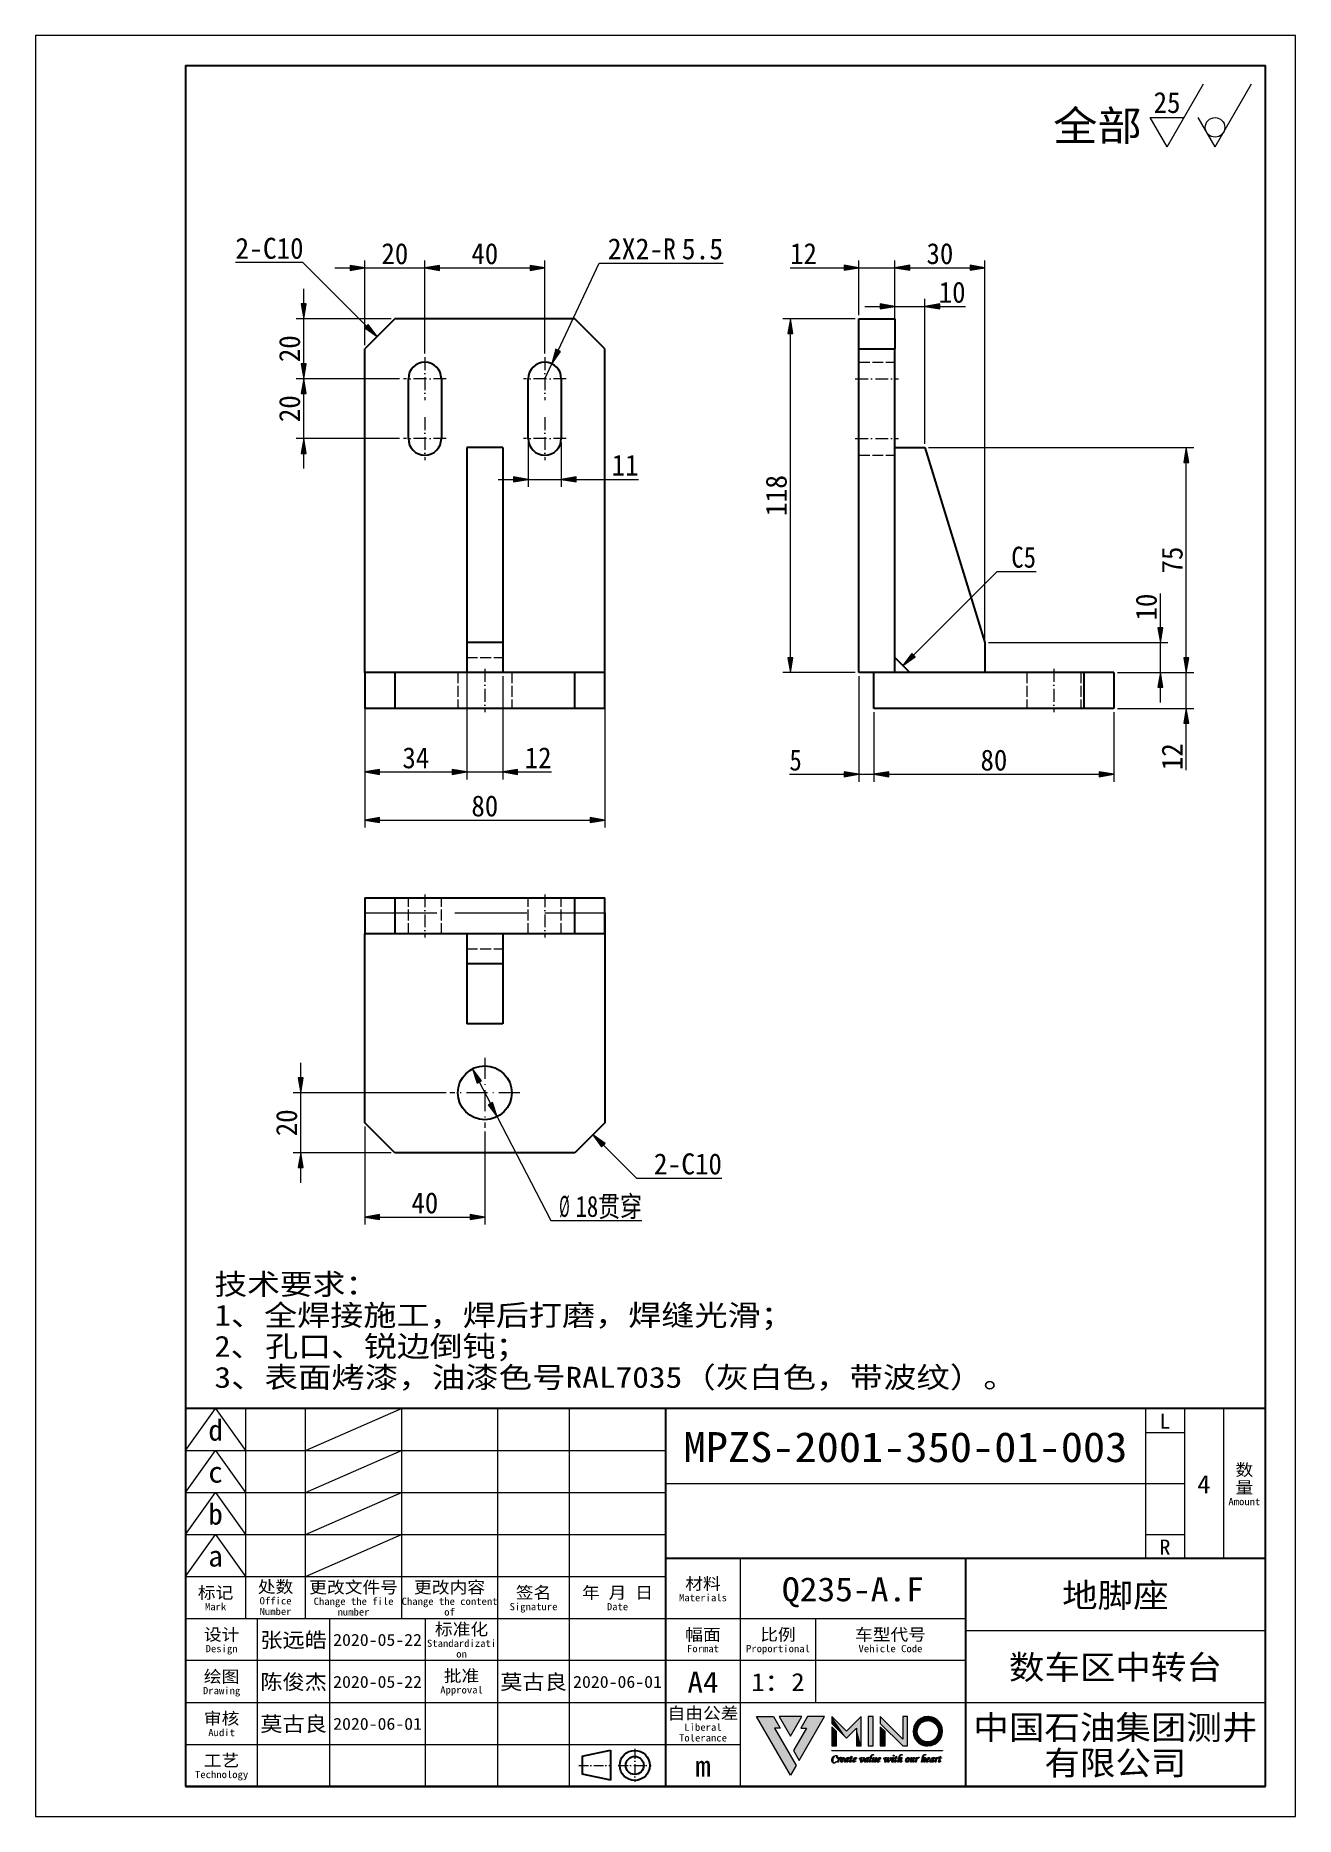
# Model space of a CAD drawing. Extents: x -220 to 67724, y -20866 to 573.
# Drawn here: x 0 to 210, y 0 to 297 of the extents above; entities that cross this region are included whole.
import ezdxf
from ezdxf.enums import TextEntityAlignment as Align

# ---------------------------------------------------------------- set-up
doc = ezdxf.new("R2010")
doc.units = 0
doc.linetypes.add('DASHDOT', pattern=[18.5, 12, -3, 0.5, -3])
doc.linetypes.add('DASHED', pattern=[15, 12, -3])
doc.layers.get('0').update_dxf_attribs({"lineweight": 13})
for name, color, linetype, lineweight in [('7', 7, 'Continuous', 13), ('__5', 7, 'Continuous', 13), ('标注线', 3, 'Continuous', 18)]:
    doc.layers.add(name, color=color, linetype=linetype, lineweight=lineweight)
doc.styles.add('DIM', font='txt.shx', dxfattribs={"width": 0.8, "bigfont": 'bigfont.shx'})
doc.styles.get("Standard").update_dxf_attribs({"font": ''})
doc.styles.get('Standard').set_extended_font_data('SimSun')
doc.dimstyles.get("Standard").update_dxf_attribs({"dimtxt": 2.5, "dimasz": 2.5, "dimexe": 1.25, "dimexo": 0.625, "dimtad": 1, "dimtxsty": 'Standard', "dimcen": 2.5, "dimadec": 0, "dimazin": 0, "dimtfac": 1, "dimtmove": 0, "dimatfit": 0, "dimfxl": 0, "dimarcsym": 0})

msp = doc.modelspace()

# ---------------------------------------------------------------- texts
at = {"color": 7, "lineweight": 13, "width": 0.8}
for s, p, p2 in [('d', (28.7856, 62.6668), (31.2144, 62.6668)), ('c', (28.7856, 55.6668), (31.2144, 55.6668)), ('b', (28.7856, 48.6668), (31.2144, 48.6668)), ('a', (28.7856, 41.6668), (31.2144, 41.6668))]:
    msp.add_text(s, height=3.5, dxfattribs=at).set_placement(p, p2, align=Align.FIT)
at = {"color": 7, "lineweight": 13}
for s, height, p, p2 in [('L', 2.5, (187.3251, 64.6705), (189.1749, 64.6705)), ('数', 2, (200.0202, 56.804), (202.9798, 56.804)), ('量', 2, (200.0202, 53.8445), (202.9798, 53.8445)), ('Amount', 1.2, (198.8364, 51.9023), (204.1636, 51.9023)), ('R', 2.5, (187.3251, 43.6705), (189.1749, 43.6705)), ('标记', 2, (27.0405, 36.3243), (32.9595, 36.3243)), ('处数', 2, (37.0405, 37.297), (42.9595, 37.297)), ('更改文件号', 2, (45.6012, 37.2121), (60.3988, 37.2121)), ('更改内容', 2, (63.0809, 37.2121), (74.9191, 37.2121)), ('签名', 2, (80.0405, 36.3243), (85.9595, 36.3243)), ('年 月 日', 2, (91.0809, 36.3243), (102.9191, 36.3243)), ('材料', 2, (108.2905, 37.8243), (114.2095, 37.8243)), ('Office', 1.2, (37.3364, 35.3548), (42.6636, 35.3548)), ('Change the file', 1.2, (46.341, 35.2699), (59.659, 35.2699)), ('Change the content', 1.2, (61.0092, 35.2699), (76.9908, 35.2699)), ('Signature', 1.2, (79.0046, 34.3821), (86.9954, 34.3821)), ('Materials', 1.2, (107.2546, 35.8821), (115.2454, 35.8821)), ('Mark', 1.2, (28.2243, 34.3821), (31.7757, 34.3821)), ('Number', 1.2, (37.3364, 33.5791), (42.6636, 33.5791)), ('number', 1.2, (50.3364, 33.4942), (55.6636, 33.4942)), ('of', 1.2, (68.1121, 33.4942), (69.8879, 33.4942)), ('Date', 1.2, (95.2243, 34.3821), (98.7757, 34.3821)), ('设计', 2, (28.0405, 29.3243), (33.9595, 29.3243)), ('标准化', 2, (66.5607, 30.2121), (75.4393, 30.2121)), ('幅面', 2, (108.2905, 29.3243), (114.2095, 29.3243)), ('比例', 2, (120.7905, 29.3243), (126.7095, 29.3243)), ('车型代号', 2, (136.5809, 29.3243), (148.4191, 29.3243)), ('Design', 1.2, (28.3364, 27.3821), (33.6636, 27.3821)), ('Standardizati', 1.2, (65.2289, 28.2699), (76.7711, 28.2699)), ('on', 1.2, (70.1121, 26.4942), (71.8879, 26.4942)), ('Format', 1.2, (108.5864, 27.3821), (113.9136, 27.3821)), ('Proportional', 1.2, (118.4228, 27.3821), (129.0772, 27.3821)), ('Vehicle Code', 1.2, (137.1728, 27.3821), (147.8272, 27.3821)), ('绘图', 2, (28.0405, 22.3243), (33.9595, 22.3243)), ('批准', 2, (68.0405, 22.442), (73.9595, 22.442)), ('A4', 3.5, (108.6604, 20.6387), (113.8396, 20.6387)), ('Drawing', 1.2, (27.8925, 20.3821), (34.1075, 20.3821)), ('Approval', 1.2, (67.4486, 20.4998), (74.5514, 20.4998)), ('自由公差', 2, (105.3309, 16.2121), (117.1691, 16.2121)), ('审核', 2, (28.0405, 15.3243), (33.9595, 15.3243)), ('Liberal', 1.2, (108.1425, 14.2699), (114.3575, 14.2699)), ('Audit', 1.2, (28.7803, 13.3821), (33.2197, 13.3821)), ('Tolerance', 1.2, (107.2546, 12.4942), (115.2454, 12.4942)), ('工艺', 2, (28.0405, 8.3243), (33.9595, 8.3243)), ('m', 3.5, (109.9552, 6.6387), (112.5448, 6.6387)), ('Technology', 1.2, (26.5607, 6.3821), (35.4393, 6.3821))]:
    msp.add_text(s, height=height, dxfattribs=at).set_placement(p, p2, align=Align.FIT)
at = {"color": 150, "lineweight": 13}
for s, height, p, p2 in [('张远皓', 2.5, (37.4509, 28.1705), (48.5491, 28.1705)), ('数车区中转台', 4, (162.2428, 22.8728), (197.7572, 22.8728)), ('陈俊杰', 2.5, (37.4509, 21.1705), (48.5491, 21.1705)), ('莫古良', 2.5, (77.4509, 21.1705), (88.5491, 21.1705)), ('莫古良', 2.5, (37.4509, 14.1705), (48.5491, 14.1705)), ('中国石油集团测井', 4, (156.3237, 12.8324), (203.6763, 12.8324)), ('有限公司', 4, (168.1618, 6.9133), (191.8382, 6.9133))]:
    msp.add_text(s, height=height, dxfattribs=at).set_placement(p, p2, align=Align.FIT)
at = {"color": 5, "lineweight": 13}
for p, p2 in [((89.6012, 21.4364), (104.3988, 21.4364)), ((49.6012, 14.4364), (64.3988, 14.4364))]:
    msp.add_text('2020-06-01', height=2, dxfattribs=at).set_placement(p, p2, align=Align.FIT)
at = {"layer": '7', "color": 5, "lineweight": 13}
for s, height, p, p2 in [('4', 3, (193.6402, 53.9046), (195.8598, 53.9046)), ('Q235-A.F', 4, (124.4118, 35.8728), (148.0882, 35.8728)), ('地脚座', 4, (171.1214, 34.8728), (188.8786, 34.8728)), ('2020-05-22', 2, (49.6012, 28.4364), (64.3988, 28.4364)), ('1：2', 3, (119.3107, 20.9046), (128.1893, 20.9046)), ('2020-05-22', 2, (49.6012, 21.4364), (64.3988, 21.4364))]:
    msp.add_text(s, height=height, dxfattribs=at).set_placement(p, p2, align=Align.FIT)
at = {"layer": '__5', "color": 94, "lineweight": 13}
for s, height, p, p2 in [('全部', 5, (169.6118, 279.4718), (184.4095, 279.4718)), ('技术要求：', 3.5, (29.8, 87.0159), (57.096, 87.0159)), ('1、全焊接施工，焊后打磨，焊缝光滑；', 3.5, (29.8, 81.8367), (126.3858, 81.8367)), ('孔口、锐边倒钝；', 3.5, (38.2688, 76.6575), (82.1523, 76.6575)), ('2、', 3.5, (29.8, 76.6575), (37.9188, 76.6575)), ('3、表面烤漆，油漆色号RAL7035（灰白色，带波纹）。', 3.5, (29.8, 71.4783), (163.5506, 71.4783))]:
    msp.add_text(s, height=height, dxfattribs=at).set_placement(p, p2, align=Align.FIT)
at = {"layer": '__5', "color": 6, "lineweight": 13, "width": 0.68}
msp.add_text('25', height=3.5, dxfattribs=at).set_placement((186.3723, 284.0981), (190.8513, 284.0981), align=Align.FIT)
at = {"layer": '__5', "color": 94, "lineweight": 13, "width": 0.68}
for s, p, p2 in [('2-C', (33.2972, 259.7827), (40.1818, 259.7827)), ('10', (40.1818, 259.7827), (44.6548, 259.7827)), ('C', (162.646, 208.2605), (164.7075, 208.2605)), ('5', (164.7075, 208.2605), (166.769, 208.2605)), ('2-C', (103.0452, 107.0771), (109.9298, 107.0771)), ('10', (109.9298, 107.0771), (114.4029, 107.0771))]:
    msp.add_text(s, height=3.5, dxfattribs=at).set_placement(p, p2, align=Align.FIT)
at = {"layer": '__5', "color": 5, "lineweight": 13}
msp.add_text('MPZS-2001-350-01-003', height=5, dxfattribs=at).set_placement((108.0058, 59.091), (181.9942, 59.091), align=Align.FIT)

# ---------------------------------------------------------------- blocks, each defined once
blk = doc.blocks.new('*D0')
at = {"layer": '__5', "color": 94, "lineweight": 13, "transparency": 16777216}
for p, q in [((54.88, 190.15), (54.88, 164.91)), ((94.88, 190.15), (94.88, 164.91)), ((57.35, 166.16), (92.42, 166.16))]:
    blk.add_line(p, q, dxfattribs=at)
for points in [[(57.35, 166.57), (54.88, 166.16), (57.35, 165.75)], [(92.42, 165.75), (94.88, 166.16), (92.42, 166.57)]]:
    blk.add_lwpolyline(points, close=True, dxfattribs=at)
for points in [[(57.35, 166.57), (54.88, 166.16), (57.35, 166.57), (57.35, 165.75)], [(92.42, 165.75), (94.88, 166.16), (92.42, 165.75), (92.42, 166.57)]]:
    blk.add_solid(points, dxfattribs=at)
at = {"layer": '__5', "color": 94, "lineweight": 13, "transparency": 16777216, "width": 0.893612}
blk.add_text('80', height=3.5, dxfattribs=at).set_placement((72.64, 166.78), (77.12, 166.78), align=Align.FIT)
blk = doc.blocks.new('*D1')
at = {"layer": '__5', "color": 94, "lineweight": 13, "transparency": 16777216}
blk.add_line((71.88, 195.15), (71.88, 172.94), dxfattribs=at)
at = {"layer": '__5', "color": 94, "lineweight": 13, "ltscale": 0.280368, "transparency": 16777216}
blk.add_line((54.88, 184.15), (54.88, 172.94), dxfattribs=at)
at = {"layer": '__5', "color": 94, "lineweight": 13, "ltscale": 0.301714, "transparency": 16777216}
blk.add_line((57.35, 174.19), (69.42, 174.19), dxfattribs=at)
at = {"layer": '__5', "color": 94, "lineweight": 13, "transparency": 16777216}
for points in [[(57.35, 174.6), (54.88, 174.19), (57.35, 173.78)], [(69.42, 173.78), (71.88, 174.19), (69.42, 174.6)]]:
    blk.add_lwpolyline(points, close=True, dxfattribs=at)
for points in [[(57.35, 174.6), (54.88, 174.19), (57.35, 174.6), (57.35, 173.78)], [(69.42, 173.78), (71.88, 174.19), (69.42, 173.78), (69.42, 174.6)]]:
    blk.add_solid(points, dxfattribs=at)
at = {"layer": '__5', "color": 94, "lineweight": 13, "transparency": 16777216, "width": 0.893612}
blk.add_text('34', height=3.5, dxfattribs=at).set_placement((61.14, 174.81), (65.62, 174.81), align=Align.FIT)
blk = doc.blocks.new('*D2')
at = {"layer": '__5', "color": 94, "lineweight": 13, "ltscale": 0.430368, "transparency": 16777216}
for p, q in [((71.88, 190.15), (71.88, 172.94)), ((77.88, 190.15), (77.88, 172.94))]:
    blk.add_line(p, q, dxfattribs=at)
at = {"layer": '__5', "color": 94, "lineweight": 13, "ltscale": 0.063357, "transparency": 16777216}
blk.add_line((66.88, 174.19), (69.42, 174.19), dxfattribs=at)
at = {"layer": '__5', "color": 94, "lineweight": 13, "ltscale": 0.15, "transparency": 16777216}
blk.add_line((71.88, 174.19), (77.88, 174.19), dxfattribs=at)
at = {"layer": '__5', "color": 94, "lineweight": 13, "ltscale": 0.141421, "transparency": 16777216}
blk.add_line((80.35, 174.19), (86, 174.19), dxfattribs=at)
at = {"layer": '__5', "color": 94, "lineweight": 13, "transparency": 16777216}
for points in [[(69.42, 173.78), (71.88, 174.19), (69.42, 174.6)], [(80.35, 174.6), (77.88, 174.19), (80.35, 173.78)]]:
    blk.add_lwpolyline(points, close=True, dxfattribs=at)
for points in [[(69.42, 173.78), (71.88, 174.19), (69.42, 173.78), (69.42, 174.6)], [(80.35, 174.6), (77.88, 174.19), (80.35, 174.6), (80.35, 173.78)]]:
    blk.add_solid(points, dxfattribs=at)
at = {"layer": '__5', "color": 94, "lineweight": 13, "transparency": 16777216, "width": 0.893612}
blk.add_text('12', height=3.5, dxfattribs=at).set_placement((81.53, 174.81), (86, 174.81), align=Align.FIT)
blk = doc.blocks.new('*D3')
at = {"layer": '__5', "color": 94, "lineweight": 13, "ltscale": 0.352684, "transparency": 16777216}
blk.add_line((54.88, 245.4), (54.88, 259.51), dxfattribs=at)
at = {"layer": '__5', "color": 94, "lineweight": 13, "ltscale": 0.388309, "transparency": 16777216}
blk.add_line((64.88, 243.98), (64.88, 259.51), dxfattribs=at)
at = {"layer": '__5', "color": 94, "lineweight": 13, "ltscale": 0.063357, "transparency": 16777216}
for p, q in [((49.88, 258.26), (52.42, 258.26)), ((67.35, 258.26), (69.88, 258.26))]:
    blk.add_line(p, q, dxfattribs=at)
at = {"layer": '__5', "color": 94, "lineweight": 13, "ltscale": 0.25, "transparency": 16777216}
blk.add_line((54.88, 258.26), (64.88, 258.26), dxfattribs=at)
at = {"layer": '__5', "color": 94, "lineweight": 13, "transparency": 16777216}
for points in [[(52.42, 257.85), (54.88, 258.26), (52.42, 258.67)], [(67.35, 258.67), (64.88, 258.26), (67.35, 257.85)]]:
    blk.add_lwpolyline(points, close=True, dxfattribs=at)
for points in [[(52.42, 257.85), (54.88, 258.26), (52.42, 257.85), (52.42, 258.67)], [(67.35, 258.67), (64.88, 258.26), (67.35, 258.67), (67.35, 257.85)]]:
    blk.add_solid(points, dxfattribs=at)
at = {"layer": '__5', "color": 94, "lineweight": 13, "transparency": 16777216, "width": 0.893612}
blk.add_text('20', height=3.5, dxfattribs=at).set_placement((57.64, 258.89), (62.12, 258.89), align=Align.FIT)
blk = doc.blocks.new('*D4')
at = {"layer": '__5', "color": 94, "lineweight": 13, "ltscale": 0.388309, "transparency": 16777216}
for p, q in [((64.88, 243.98), (64.88, 259.51)), ((84.88, 243.98), (84.88, 259.51))]:
    blk.add_line(p, q, dxfattribs=at)
at = {"layer": '__5', "color": 94, "lineweight": 13, "ltscale": 0.376714, "transparency": 16777216}
blk.add_line((67.35, 258.26), (82.42, 258.26), dxfattribs=at)
at = {"layer": '__5', "color": 94, "lineweight": 13, "transparency": 16777216}
for points in [[(67.35, 258.67), (64.88, 258.26), (67.35, 257.85)], [(82.42, 257.85), (84.88, 258.26), (82.42, 258.67)]]:
    blk.add_lwpolyline(points, close=True, dxfattribs=at)
for points in [[(67.35, 258.67), (64.88, 258.26), (67.35, 258.67), (67.35, 257.85)], [(82.42, 257.85), (84.88, 258.26), (82.42, 257.85), (82.42, 258.67)]]:
    blk.add_solid(points, dxfattribs=at)
at = {"layer": '__5', "color": 94, "lineweight": 13, "transparency": 16777216, "width": 0.893612}
blk.add_text('40', height=3.5, dxfattribs=at).set_placement((72.64, 258.89), (77.12, 258.89), align=Align.FIT)
blk = doc.blocks.new('*D5')
at = {"layer": '__5', "color": 94, "lineweight": 13, "ltscale": 0.063357, "transparency": 16777216}
for p, q in [((44.7, 252.24), (44.7, 254.78)), ((44.7, 234.78), (44.7, 237.31))]:
    blk.add_line(p, q, dxfattribs=at)
at = {"layer": '__5', "color": 94, "lineweight": 13, "ltscale": 0.39519, "transparency": 16777216}
blk.add_line((59.26, 249.78), (43.45, 249.78), dxfattribs=at)
at = {"layer": '__5', "color": 94, "lineweight": 13, "ltscale": 0.25, "transparency": 16777216}
blk.add_line((44.7, 239.78), (44.7, 249.78), dxfattribs=at)
at = {"layer": '__5', "color": 94, "lineweight": 13, "ltscale": 0.430815, "transparency": 16777216}
blk.add_line((60.68, 239.78), (43.45, 239.78), dxfattribs=at)
at = {"layer": '__5', "color": 94, "lineweight": 13, "transparency": 16777216}
for points in [[(44.29, 252.24), (44.7, 249.78), (45.11, 252.24)], [(45.11, 237.31), (44.7, 239.78), (44.29, 237.31)]]:
    blk.add_lwpolyline(points, close=True, dxfattribs=at)
for points in [[(44.29, 252.24), (44.7, 249.78), (44.29, 252.24), (45.11, 252.24)], [(45.11, 237.31), (44.7, 239.78), (45.11, 237.31), (44.29, 237.31)]]:
    blk.add_solid(points, dxfattribs=at)
at = {"layer": '__5', "color": 94, "lineweight": 13, "transparency": 16777216, "width": 0.893612}
blk.add_text('20', height=3.5, rotation=90, dxfattribs=at).set_placement((44.07, 242.54), (44.07, 247.02), align=Align.FIT)
blk = doc.blocks.new('*D6')
at = {"layer": '__5', "color": 94, "lineweight": 13, "ltscale": 0.063357, "transparency": 16777216}
for p, q in [((44.7, 242.24), (44.7, 244.78)), ((44.7, 224.78), (44.7, 227.31))]:
    blk.add_line(p, q, dxfattribs=at)
at = {"layer": '__5', "color": 94, "lineweight": 13, "ltscale": 0.430815, "transparency": 16777216}
for p, q in [((60.68, 239.78), (43.45, 239.78)), ((60.68, 229.78), (43.45, 229.78))]:
    blk.add_line(p, q, dxfattribs=at)
at = {"layer": '__5', "color": 94, "lineweight": 13, "ltscale": 0.25, "transparency": 16777216}
blk.add_line((44.7, 229.78), (44.7, 239.78), dxfattribs=at)
at = {"layer": '__5', "color": 94, "lineweight": 13, "transparency": 16777216}
for points in [[(44.29, 242.24), (44.7, 239.78), (45.11, 242.24)], [(45.11, 227.31), (44.7, 229.78), (44.29, 227.31)]]:
    blk.add_lwpolyline(points, close=True, dxfattribs=at)
for points in [[(44.29, 242.24), (44.7, 239.78), (44.29, 242.24), (45.11, 242.24)], [(45.11, 227.31), (44.7, 229.78), (45.11, 227.31), (44.29, 227.31)]]:
    blk.add_solid(points, dxfattribs=at)
at = {"layer": '__5', "color": 94, "lineweight": 13, "transparency": 16777216, "width": 0.893612}
blk.add_text('20', height=3.5, rotation=90, dxfattribs=at).set_placement((44.07, 232.54), (44.07, 237.02), align=Align.FIT)
blk = doc.blocks.new('*D7')
at = {"layer": '__5', "color": 94, "lineweight": 13, "ltscale": 0.402193, "transparency": 16777216}
blk.add_line((87.09, 244.5), (93.92, 259.07), dxfattribs=at)
at = {"layer": '__5', "color": 94, "lineweight": 13, "transparency": 16777216}
blk.add_line((93.92, 259.07), (114.6, 259.07), dxfattribs=at)
at = {"layer": '__5', "color": 94, "lineweight": 13, "ltscale": 0.06875, "transparency": 16777216}
blk.add_line((84.88, 239.78), (86.05, 242.27), dxfattribs=at)
at = {"layer": '__5', "color": 94, "lineweight": 13, "transparency": 16777216}
blk.add_lwpolyline([(86.72, 244.68), (86.05, 242.27), (87.47, 244.33)], close=True, dxfattribs=at)
blk.add_solid([(86.72, 244.68), (86.05, 242.27), (86.72, 244.68), (87.47, 244.33)], dxfattribs=at)
for s, width, p, p2 in [('2X2-', 0.928573, (95.36, 259.69), (104.65, 259.69)), ('R', 0.823689, (104.65, 259.69), (106.71, 259.69)), ('5.5', 0.916919, (107.71, 259.69), (114.6, 259.69))]:
    blk.add_text(s, height=3.5, dxfattribs=dict(at, width=width)).set_placement(p, p2, align=Align.FIT)
blk = doc.blocks.new('*D8')
at = {"layer": '__5', "color": 94, "lineweight": 13, "ltscale": 0.185544, "transparency": 16777216}
for p, q in [((82.13, 229.15), (82.13, 221.73)), ((87.63, 229.15), (87.63, 221.73))]:
    blk.add_line(p, q, dxfattribs=at)
at = {"layer": '__5', "color": 94, "lineweight": 13, "ltscale": 0.063357, "transparency": 16777216}
blk.add_line((77.13, 222.98), (79.67, 222.98), dxfattribs=at)
at = {"layer": '__5', "color": 94, "lineweight": 13, "ltscale": 0.1375, "transparency": 16777216}
blk.add_line((82.13, 222.98), (87.63, 222.98), dxfattribs=at)
at = {"layer": '__5', "color": 94, "lineweight": 13, "ltscale": 0.260131, "transparency": 16777216}
blk.add_line((90.1, 222.98), (100.5, 222.98), dxfattribs=at)
at = {"layer": '__5', "color": 94, "lineweight": 13, "transparency": 16777216}
for points in [[(79.67, 222.57), (82.13, 222.98), (79.67, 223.39)], [(90.1, 223.39), (87.63, 222.98), (90.1, 222.57)]]:
    blk.add_lwpolyline(points, close=True, dxfattribs=at)
for points in [[(79.67, 222.57), (82.13, 222.98), (79.67, 222.57), (79.67, 223.39)], [(90.1, 223.39), (87.63, 222.98), (90.1, 223.39), (90.1, 222.57)]]:
    blk.add_solid(points, dxfattribs=at)
at = {"layer": '__5', "color": 94, "lineweight": 13, "transparency": 16777216, "width": 0.893611}
blk.add_text('11', height=3.5, dxfattribs=at).set_placement((96.03, 223.61), (100.5, 223.61), align=Align.FIT)
blk = doc.blocks.new('*D9')
at = {"layer": '__5', "color": 94, "lineweight": 13, "ltscale": 0.300996, "transparency": 16777216}
for p, q in [((136.62, 249.78), (124.58, 249.78)), ((136.62, 190.78), (124.58, 190.78))]:
    blk.add_line(p, q, dxfattribs=at)
at = {"layer": '__5', "color": 94, "lineweight": 13, "transparency": 16777216}
blk.add_line((125.83, 193.24), (125.83, 247.31), dxfattribs=at)
for points in [[(126.24, 247.31), (125.83, 249.78), (125.42, 247.31)], [(125.42, 193.24), (125.83, 190.78), (126.24, 193.24)]]:
    blk.add_lwpolyline(points, close=True, dxfattribs=at)
for points in [[(126.24, 247.31), (125.83, 249.78), (126.24, 247.31), (125.42, 247.31)], [(125.42, 193.24), (125.83, 190.78), (125.42, 193.24), (126.24, 193.24)]]:
    blk.add_solid(points, dxfattribs=at)
at = {"layer": '__5', "color": 94, "lineweight": 13, "transparency": 16777216, "width": 0.916919}
blk.add_text('118', height=3.5, rotation=90, dxfattribs=at).set_placement((125.2, 216.84), (125.2, 223.72), align=Align.FIT)
blk = doc.blocks.new('*D10')
at = {"layer": '__5', "color": 94, "lineweight": 13, "transparency": 16777216}
for p, q in [((148.87, 228.28), (193.07, 228.28)), ((191.82, 193.24), (191.82, 225.81))]:
    blk.add_line(p, q, dxfattribs=at)
at = {"layer": '__5', "color": 94, "lineweight": 13, "ltscale": 0.317571, "transparency": 16777216}
blk.add_line((180.37, 190.78), (193.07, 190.78), dxfattribs=at)
at = {"layer": '__5', "color": 94, "lineweight": 13, "transparency": 16777216}
for points in [[(192.23, 225.81), (191.82, 228.28), (191.41, 225.81)], [(191.41, 193.24), (191.82, 190.78), (192.23, 193.24)]]:
    blk.add_lwpolyline(points, close=True, dxfattribs=at)
for points in [[(192.23, 225.81), (191.82, 228.28), (192.23, 225.81), (191.41, 225.81)], [(191.41, 193.24), (191.82, 190.78), (191.41, 193.24), (192.23, 193.24)]]:
    blk.add_solid(points, dxfattribs=at)
at = {"layer": '__5', "color": 94, "lineweight": 13, "transparency": 16777216, "width": 0.893611}
blk.add_text('75', height=3.5, rotation=90, dxfattribs=at).set_placement((191.2, 207.29), (191.2, 211.77), align=Align.FIT)
blk = doc.blocks.new('*D11')
at = {"layer": '__5', "color": 94, "lineweight": 13, "transparency": 16777216}
for p, q in [((143.24, 228.9), (143.24, 259.52)), ((158.24, 196.4), (158.24, 259.52))]:
    blk.add_line(p, q, dxfattribs=at)
at = {"layer": '__5', "color": 94, "lineweight": 13, "ltscale": 0.251714, "transparency": 16777216}
blk.add_line((145.71, 258.27), (155.78, 258.27), dxfattribs=at)
at = {"layer": '__5', "color": 94, "lineweight": 13, "transparency": 16777216}
for points in [[(145.71, 258.69), (143.24, 258.27), (145.71, 257.86)], [(155.78, 257.86), (158.24, 258.27), (155.78, 258.69)]]:
    blk.add_lwpolyline(points, close=True, dxfattribs=at)
for points in [[(145.71, 258.69), (143.24, 258.27), (145.71, 258.69), (145.71, 257.86)], [(155.78, 257.86), (158.24, 258.27), (155.78, 257.86), (155.78, 258.69)]]:
    blk.add_solid(points, dxfattribs=at)
at = {"layer": '__5', "color": 94, "lineweight": 13, "transparency": 16777216, "width": 0.893612}
blk.add_text('30', height=3.5, dxfattribs=at).set_placement((148.51, 258.9), (152.98, 258.9), align=Align.FIT)
blk = doc.blocks.new('*D12')
at = {"layer": '__5', "color": 94, "lineweight": 13, "ltscale": 0.227996, "transparency": 16777216}
for p, q in [((137.24, 250.4), (137.24, 259.52)), ((143.24, 250.4), (143.24, 259.52))]:
    blk.add_line(p, q, dxfattribs=at)
at = {"layer": '__5', "color": 94, "lineweight": 13, "ltscale": 0.225338, "transparency": 16777216}
blk.add_line((125.77, 258.27), (134.78, 258.27), dxfattribs=at)
at = {"layer": '__5', "color": 94, "lineweight": 13, "ltscale": 0.15, "transparency": 16777216}
blk.add_line((137.24, 258.27), (143.24, 258.27), dxfattribs=at)
at = {"layer": '__5', "color": 94, "lineweight": 13, "ltscale": 0.063357, "transparency": 16777216}
blk.add_line((145.71, 258.27), (148.24, 258.27), dxfattribs=at)
at = {"layer": '__5', "color": 94, "lineweight": 13, "transparency": 16777216}
for points in [[(134.78, 257.86), (137.24, 258.27), (134.78, 258.69)], [(145.71, 258.69), (143.24, 258.27), (145.71, 257.86)]]:
    blk.add_lwpolyline(points, close=True, dxfattribs=at)
for points in [[(134.78, 257.86), (137.24, 258.27), (134.78, 257.86), (134.78, 258.69)], [(145.71, 258.69), (143.24, 258.27), (145.71, 258.69), (145.71, 257.86)]]:
    blk.add_solid(points, dxfattribs=at)
at = {"layer": '__5', "color": 94, "lineweight": 13, "transparency": 16777216, "width": 0.893612}
blk.add_text('12', height=3.5, dxfattribs=at).set_placement((125.77, 258.9), (130.24, 258.9), align=Align.FIT)
blk = doc.blocks.new('*D13')
at = {"layer": '__5', "color": 94, "lineweight": 13, "ltscale": 0.066808, "transparency": 16777216}
blk.add_line((143.24, 250.4), (143.24, 253.08), dxfattribs=at)
at = {"layer": '__5', "color": 94, "lineweight": 13, "transparency": 16777216}
blk.add_line((148.24, 228.9), (148.24, 253.08), dxfattribs=at)
at = {"layer": '__5', "color": 94, "lineweight": 13, "ltscale": 0.063357, "transparency": 16777216}
blk.add_line((138.24, 251.83), (140.78, 251.83), dxfattribs=at)
at = {"layer": '__5', "color": 94, "lineweight": 13, "ltscale": 0.125, "transparency": 16777216}
blk.add_line((143.24, 251.83), (148.24, 251.83), dxfattribs=at)
at = {"layer": '__5', "color": 94, "lineweight": 13, "ltscale": 0.10782, "transparency": 16777216}
blk.add_line((150.71, 251.83), (155.02, 251.83), dxfattribs=at)
at = {"layer": '__5', "color": 94, "lineweight": 13, "transparency": 16777216}
for points in [[(140.78, 251.41), (143.24, 251.83), (140.78, 252.24)], [(150.71, 252.24), (148.24, 251.83), (150.71, 251.41)]]:
    blk.add_lwpolyline(points, close=True, dxfattribs=at)
for points in [[(140.78, 251.41), (143.24, 251.83), (140.78, 251.41), (140.78, 252.24)], [(150.71, 252.24), (148.24, 251.83), (150.71, 252.24), (150.71, 251.41)]]:
    blk.add_solid(points, dxfattribs=at)
at = {"layer": '__5', "color": 94, "lineweight": 13, "transparency": 16777216, "width": 0.893612}
blk.add_text('10', height=3.5, dxfattribs=at).set_placement((150.55, 252.45), (155.02, 252.45), align=Align.FIT)
blk = doc.blocks.new('*D14')
at = {"layer": '__5', "color": 94, "lineweight": 13, "ltscale": 0.142192, "transparency": 16777216}
blk.add_line((187.5, 198.24), (187.5, 203.93), dxfattribs=at)
at = {"layer": '__5', "color": 94, "lineweight": 13, "transparency": 16777216}
blk.add_line((158.87, 195.78), (188.75, 195.78), dxfattribs=at)
at = {"layer": '__5', "color": 94, "lineweight": 13, "ltscale": 0.125, "transparency": 16777216}
blk.add_line((187.5, 190.78), (187.5, 195.78), dxfattribs=at)
at = {"layer": '__5', "color": 94, "lineweight": 13, "ltscale": 0.209538, "transparency": 16777216}
blk.add_line((180.37, 190.78), (188.75, 190.78), dxfattribs=at)
at = {"layer": '__5', "color": 94, "lineweight": 13, "ltscale": 0.063357, "transparency": 16777216}
blk.add_line((187.5, 185.78), (187.5, 188.31), dxfattribs=at)
at = {"layer": '__5', "color": 94, "lineweight": 13, "transparency": 16777216}
for points in [[(187.09, 198.24), (187.5, 195.78), (187.91, 198.24)], [(187.91, 188.31), (187.5, 190.78), (187.09, 188.31)]]:
    blk.add_lwpolyline(points, close=True, dxfattribs=at)
for points in [[(187.09, 198.24), (187.5, 195.78), (187.09, 198.24), (187.91, 198.24)], [(187.91, 188.31), (187.5, 190.78), (187.91, 188.31), (187.09, 188.31)]]:
    blk.add_solid(points, dxfattribs=at)
at = {"layer": '__5', "color": 94, "lineweight": 13, "transparency": 16777216, "width": 0.893612}
blk.add_text('10', height=3.5, rotation=90, dxfattribs=at).set_placement((186.88, 199.46), (186.88, 203.93), align=Align.FIT)
blk = doc.blocks.new('*D15')
at = {"layer": '__5', "color": 94, "lineweight": 13, "ltscale": 0.063357, "transparency": 16777216}
blk.add_line((191.82, 193.24), (191.82, 195.78), dxfattribs=at)
at = {"layer": '__5', "color": 94, "lineweight": 13, "ltscale": 0.317571, "transparency": 16777216}
for p, q in [((180.37, 190.78), (193.07, 190.78)), ((180.37, 184.78), (193.07, 184.78))]:
    blk.add_line(p, q, dxfattribs=at)
at = {"layer": '__5', "color": 94, "lineweight": 13, "ltscale": 0.15, "transparency": 16777216}
blk.add_line((191.82, 184.78), (191.82, 190.78), dxfattribs=at)
at = {"layer": '__5', "color": 94, "lineweight": 13, "ltscale": 0.195278, "transparency": 16777216}
blk.add_line((191.82, 174.5), (191.82, 182.31), dxfattribs=at)
at = {"layer": '__5', "color": 94, "lineweight": 13, "transparency": 16777216}
for points in [[(191.41, 193.24), (191.82, 190.78), (192.23, 193.24)], [(192.23, 182.31), (191.82, 184.78), (191.41, 182.31)]]:
    blk.add_lwpolyline(points, close=True, dxfattribs=at)
for points in [[(191.41, 193.24), (191.82, 190.78), (191.41, 193.24), (192.23, 193.24)], [(192.23, 182.31), (191.82, 184.78), (192.23, 182.31), (191.41, 182.31)]]:
    blk.add_solid(points, dxfattribs=at)
at = {"layer": '__5', "color": 94, "lineweight": 13, "transparency": 16777216, "width": 0.893612}
blk.add_text('12', height=3.5, rotation=90, dxfattribs=at).set_placement((191.2, 174.5), (191.2, 178.97), align=Align.FIT)
blk = doc.blocks.new('*D16')
at = {"layer": '__5', "color": 94, "lineweight": 13, "ltscale": 0.289841, "transparency": 16777216}
for p, q in [((139.74, 184.15), (139.74, 172.56)), ((179.74, 184.15), (179.74, 172.56))]:
    blk.add_line(p, q, dxfattribs=at)
at = {"layer": '__5', "color": 94, "lineweight": 13, "transparency": 16777216}
blk.add_line((142.21, 173.81), (177.28, 173.81), dxfattribs=at)
for points in [[(142.21, 174.22), (139.74, 173.81), (142.21, 173.4)], [(177.28, 173.4), (179.74, 173.81), (177.28, 174.22)]]:
    blk.add_lwpolyline(points, close=True, dxfattribs=at)
for points in [[(142.21, 174.22), (139.74, 173.81), (142.21, 174.22), (142.21, 173.4)], [(177.28, 173.4), (179.74, 173.81), (177.28, 173.4), (177.28, 174.22)]]:
    blk.add_solid(points, dxfattribs=at)
at = {"layer": '__5', "color": 94, "lineweight": 13, "transparency": 16777216, "width": 0.893612}
blk.add_text('80', height=3.5, dxfattribs=at).set_placement((157.51, 174.43), (161.98, 174.43), align=Align.FIT)
blk = doc.blocks.new('*D17')
at = {"layer": '__5', "color": 94, "lineweight": 13, "ltscale": 0.439841, "transparency": 16777216}
blk.add_line((137.24, 190.15), (137.24, 172.56), dxfattribs=at)
at = {"layer": '__5', "color": 94, "lineweight": 13, "ltscale": 0.289841, "transparency": 16777216}
blk.add_line((139.74, 184.15), (139.74, 172.56), dxfattribs=at)
at = {"layer": '__5', "color": 94, "lineweight": 13, "ltscale": 0.228013, "transparency": 16777216}
blk.add_line((125.66, 173.81), (134.78, 173.81), dxfattribs=at)
at = {"layer": '__5', "color": 94, "lineweight": 13, "ltscale": 0.0625, "transparency": 16777216}
blk.add_line((137.24, 173.81), (139.74, 173.81), dxfattribs=at)
at = {"layer": '__5', "color": 94, "lineweight": 13, "ltscale": 0.063357, "transparency": 16777216}
blk.add_line((142.21, 173.81), (144.74, 173.81), dxfattribs=at)
at = {"layer": '__5', "color": 94, "lineweight": 13, "transparency": 16777216}
for points in [[(134.78, 173.4), (137.24, 173.81), (134.78, 174.22)], [(142.21, 174.22), (139.74, 173.81), (142.21, 173.4)]]:
    blk.add_lwpolyline(points, close=True, dxfattribs=at)
for points in [[(134.78, 173.4), (137.24, 173.81), (134.78, 173.4), (134.78, 174.22)], [(142.21, 174.22), (139.74, 173.81), (142.21, 174.22), (142.21, 173.4)]]:
    blk.add_solid(points, dxfattribs=at)
at = {"layer": '__5', "color": 94, "lineweight": 13, "transparency": 16777216, "width": 0.823689}
blk.add_text('5', height=3.5, dxfattribs=at).set_placement((125.66, 174.43), (127.72, 174.43), align=Align.FIT)
blk = doc.blocks.new('*D18')
at = {"layer": '__5', "color": 94, "lineweight": 13, "ltscale": 0.063357, "transparency": 16777216}
for p, q in [((44.2, 123.15), (44.2, 125.68)), ((44.2, 105.68), (44.2, 108.21))]:
    blk.add_line(p, q, dxfattribs=at)
at = {"layer": '__5', "color": 94, "lineweight": 13, "transparency": 16777216}
blk.add_line((68.41, 120.68), (42.95, 120.68), dxfattribs=at)
at = {"layer": '__5', "color": 94, "lineweight": 13, "ltscale": 0.25, "transparency": 16777216}
blk.add_line((44.2, 110.68), (44.2, 120.68), dxfattribs=at)
at = {"layer": '__5', "color": 94, "lineweight": 13, "ltscale": 0.407765, "transparency": 16777216}
blk.add_line((59.26, 110.68), (42.95, 110.68), dxfattribs=at)
at = {"layer": '__5', "color": 94, "lineweight": 13, "transparency": 16777216}
for points in [[(43.78, 123.15), (44.2, 120.68), (44.61, 123.15)], [(44.61, 108.21), (44.2, 110.68), (43.78, 108.21)]]:
    blk.add_lwpolyline(points, close=True, dxfattribs=at)
for points in [[(43.78, 123.15), (44.2, 120.68), (43.78, 123.15), (44.61, 123.15)], [(44.61, 108.21), (44.2, 110.68), (44.61, 108.21), (43.78, 108.21)]]:
    blk.add_solid(points, dxfattribs=at)
at = {"layer": '__5', "color": 94, "lineweight": 13, "transparency": 16777216, "width": 0.893612}
blk.add_text('20', height=3.5, rotation=90, dxfattribs=at).set_placement((43.57, 113.44), (43.57, 117.92), align=Align.FIT)
blk = doc.blocks.new('*D19')
at = {"layer": '__5', "color": 94, "lineweight": 13, "ltscale": 0.408785, "transparency": 16777216}
blk.add_line((54.88, 115.06), (54.88, 98.7), dxfattribs=at)
at = {"layer": '__5', "color": 94, "lineweight": 13, "ltscale": 0.387535, "transparency": 16777216}
blk.add_line((74.88, 114.21), (74.88, 98.7), dxfattribs=at)
at = {"layer": '__5', "color": 94, "lineweight": 13, "ltscale": 0.376714, "transparency": 16777216}
blk.add_line((57.35, 99.95), (72.42, 99.95), dxfattribs=at)
at = {"layer": '__5', "color": 94, "lineweight": 13, "transparency": 16777216}
for points in [[(57.35, 100.37), (54.88, 99.95), (57.35, 99.54)], [(72.42, 99.54), (74.88, 99.95), (72.42, 100.37)]]:
    blk.add_lwpolyline(points, close=True, dxfattribs=at)
for points in [[(57.35, 100.37), (54.88, 99.95), (57.35, 100.37), (57.35, 99.54)], [(72.42, 99.54), (74.88, 99.95), (72.42, 99.54), (72.42, 100.37)]]:
    blk.add_solid(points, dxfattribs=at)
at = {"layer": '__5', "color": 94, "lineweight": 13, "transparency": 16777216, "width": 0.893612}
blk.add_text('40', height=3.5, dxfattribs=at).set_placement((62.64, 100.58), (67.12, 100.58), align=Align.FIT)
blk = doc.blocks.new('*D20')
at = {"layer": '__5', "color": 94, "lineweight": 13, "ltscale": 0.101714, "transparency": 16777216}
blk.add_line((73.95, 122.49), (75.81, 118.87), dxfattribs=at)
at = {"layer": '__5', "color": 94, "lineweight": 13, "ltscale": 0.486946, "transparency": 16777216}
blk.add_line((76.94, 116.68), (85.86, 99.36), dxfattribs=at)
at = {"layer": '__5', "color": 94, "lineweight": 13, "ltscale": 0.380253, "transparency": 16777216}
blk.add_line((85.86, 99.36), (101.07, 99.36), dxfattribs=at)
at = {"layer": '__5', "color": 94, "lineweight": 13, "transparency": 16777216}
for points in [[(74.32, 122.68), (72.82, 124.68), (73.58, 122.3)], [(75.45, 118.68), (76.94, 116.68), (76.18, 119.06)]]:
    blk.add_lwpolyline(points, close=True, dxfattribs=at)
for points in [[(74.32, 122.68), (72.82, 124.68), (74.32, 122.68), (73.58, 122.3)], [(75.45, 118.68), (76.94, 116.68), (75.45, 118.68), (76.18, 119.06)]]:
    blk.add_solid(points, dxfattribs=at)
for s, width, p, p2 in [('贯穿', 0.727357, (93.78, 99.99), (101.07, 99.99)), ('%%c', 0.464903, (87.28, 99.99), (89.02, 99.99)), ('18', 0.751131, (90.02, 99.99), (93.78, 99.99))]:
    blk.add_text(s, height=3.5, dxfattribs=dict(at, width=width)).set_placement(p, p2, align=Align.FIT)
blk = doc.blocks.new('*T25')
at = {"color": 0, "linetype": 'ByBlock', "lineweight": -2, "transparency": 16777216}
for p, q in [((0, 0), (127, 0)), ((0, 0), (0, -78)), ((63.5, 0), (63.5, -78)), ((127, 0), (127, -78)), ((0, -39), (127, -39)), ((0, -78), (127, -78))]:
    blk.add_line(p, q, dxfattribs=at)
at = {"color": 0, "transparency": 16777216, "char_height": 10, "width": 60.5, "attachment_point": 5}
for s, insert in [('{\\fSimSun|b0|i0|c134|p2;料 厚}', (31.75, -19.5)), ('{\\fSimSun|b0|i0|c134|p2;件 数}', (95.25, -19.5))]:
    blk.add_mtext(s, dxfattribs=dict(at, insert=insert))
blk = doc.blocks.new('圆心打标')
at = {"layer": '标注线'}
for p, q in [((-2.5, 0), (2.5, 0)), ((0, 2.5), (0, -2.5))]:
    blk.add_line(p, q, dxfattribs=at)
blk = doc.blocks.new('拆图参数')
blk.add_blockref('*T25', (-63.5, 78))
at = {"layer": '标注线'}
blk.add_blockref('圆心打标', (67219.69, -21339.81), dxfattribs=at)
at = {"style": 'DIM', "width": 0.8}
blk.add_attdef('6', text='', height=10, dxfattribs=at).set_placement((-37.13, 18.91), align=Align.MIDDLE_LEFT)
blk.add_attdef('1', text='', height=10, dxfattribs=at).set_placement((36.65, 19.27), align=Align.MIDDLE_CENTER)

# ---------------------------------------------------------------- dimensions: what is measured, and where the dimension line sits
at = {"layer": '__5', "color": 0, "lineweight": 0}
dim = msp.add_radius_dim(center=(84.8813, 239.7786), mpoint=(86.0481, 242.2688), text='2X2-<>', dimstyle='Standard', override={"dimlfac": 2}, dxfattribs=at)
dim.commit()
dim.dimension.update_dxf_attribs({"geometry": '*D7', "text_midpoint": (96.8238, 265.265), "dimtype": 164})
for base, p1, p2, angle, picture, middle, dimtype in [((54.8813, 258.261), (64.8813, 243.3536), (54.8813, 244.7786), 179.999046, '*D3', (59.8813, 258.261), 160), ((64.8813, 258.261), (84.8813, 243.3536), (64.8813, 243.3536), 180, '*D4', (74.8813, 258.261), 161), ((143.2445, 258.2735), (137.2445, 249.7786), (143.2445, 249.7786), 0, '*D12', (128.0018, 258.2735), 161), ((143.2445, 258.2735), (158.2445, 195.7786), (143.2445, 228.2786), 179.999046, '*D11', (150.7445, 258.2735), 160), ((143.2445, 251.8259), (148.2445, 228.2786), (143.2445, 249.7786), 179.999046, '*D13', (152.7865, 251.8259), 160), ((44.6987, 249.7786), (61.3063, 239.7786), (59.8813, 249.7786), 89.999523, '*D5', (44.6987, 244.7786), 160), ((125.8297, 190.7786), (137.2445, 249.7786), (137.2445, 190.7786), 270, '*D9', (125.8297, 220.2786), 161), ((44.6987, 239.7786), (61.3063, 229.7786), (61.3063, 239.7786), 90, '*D6', (44.6987, 234.7786), 161), ((82.1313, 222.9819), (87.6313, 229.7786), (82.1313, 229.7786), 180, '*D8', (98.2657, 222.9819), 161), ((191.8224, 228.2786), (179.7445, 190.7786), (148.2445, 228.2786), 89.999523, '*D10', (191.8224, 209.5286), 160), ((187.501, 190.7786), (158.2445, 195.7786), (179.7445, 190.7786), 269.998569, '*D14', (187.501, 201.6955), 160), ((71.8813, 174.1889), (54.8813, 184.7786), (71.8813, 195.7786), 359.998092, '*D1', (63.3813, 174.1889), 160), ((191.8224, 184.7786), (179.7445, 190.7786), (179.7445, 184.7786), 270, '*D15', (191.8224, 176.7383), 161), ((54.8813, 166.1594), (94.8813, 190.7786), (54.8813, 190.7786), 180, '*D0', (74.8813, 166.1594), 161), ((71.8813, 174.1889), (77.8813, 190.7786), (71.8813, 190.7786), 180, '*D2', (83.7673, 174.1889), 161), ((139.7445, 173.81), (137.2445, 190.7786), (139.7445, 184.7786), 359.998092, '*D17', (126.689, 173.81), 160), ((139.7445, 173.81), (179.7445, 184.7786), (139.7445, 184.7786), 180, '*D16', (159.7445, 173.81), 161), ((44.1956, 120.68), (59.8813, 110.68), (69.0313, 120.68), 89.999523, '*D18', (44.1956, 115.68), 160), ((74.8813, 99.9536), (54.8813, 115.68), (74.8813, 114.83), 359.998092, '*D19', (64.8813, 99.9536), 160)]:
    dim = msp.add_linear_dim(base=base, p1=p1, p2=p2, angle=angle, dimstyle='Standard', override={"dimlfac": 2}, dxfattribs=at)
    dim.commit()
    dim.dimension.update_dxf_attribs({"geometry": picture, "text_midpoint": middle, "dimtype": dimtype})
dim = msp.add_diameter_dim_2p(p1=(72.8217, 124.6811), p2=(76.9408, 116.679), text='<>贯穿', dimstyle='Standard', override={"dimlfac": 2}, dxfattribs=at)
dim.commit()
dim.dimension.update_dxf_attribs({"geometry": '*D20', "text_midpoint": (86.631, 97.8541), "dimtype": 163})

# ---------------------------------------------------------------- linework, layer by layer
at = {"color": 5, "lineweight": 13}
for p, q in [((210, 297), (0, 297)), ((0, 297), (0, 0)), ((210, 0), (210, 297)), ((0, 0), (210, 0))]:
    msp.add_line(p, q, dxfattribs=at)
at = {"color": 7, "lineweight": 35}
for p, q in [((25, 292), (205, 292)), ((25, 292), (25, 5)), ((205, 5), (205, 292)), ((205, 68), (25, 68)), ((25, 68), (25, 5)), ((105, 68), (105, 5)), ((205, 5), (205, 68)), ((205, 43), (105, 43)), ((155, 43), (155, 5)), ((25, 5), (205, 5)), ((205, 5), (25, 5))]:
    msp.add_line(p, q, dxfattribs=at)
at = {"color": 7, "lineweight": 13, "ltscale": 0.215058}
for p, q in [((25, 61), (30, 68)), ((30, 68), (35, 61)), ((25, 54), (30, 61)), ((30, 61), (35, 54)), ((25, 47), (30, 54)), ((30, 54), (35, 47)), ((25, 40), (30, 47)), ((30, 47), (35, 40))]:
    msp.add_line(p, q, dxfattribs=at)
at = {"color": 7, "lineweight": 13}
for p, q in [((35, 68), (35, 33)), ((45, 33), (45, 68)), ((61, 68), (61, 33)), ((77, 68), (77, 5)), ((89, 5), (89, 68)), ((185, 68), (185, 43)), ((191.5, 68), (191.5, 43)), ((198, 68), (198, 43)), ((25, 61), (105, 61)), ((25, 54), (105, 54)), ((105, 55.5), (191.5, 55.5)), ((25, 47), (105, 47)), ((117.5, 5), (117.5, 43)), ((25, 40), (105, 40)), ((25, 33), (155, 33)), ((37, 5), (37, 33)), ((49, 33), (49, 5)), ((65, 5), (65, 33)), ((155, 31), (205, 31)), ((25.0052, 26.03), (155.0052, 26.03)), ((25, 19), (205, 19)), ((25, 12), (117.5, 12))]:
    msp.add_line(p, q, dxfattribs=at)
at = {"color": 7, "lineweight": 13, "ltscale": 0.436606}
for p, q in [((45, 61), (61, 68)), ((45, 54), (61, 61)), ((45, 47), (61, 54)), ((45, 40), (61, 47))]:
    msp.add_line(p, q, dxfattribs=at)
at = {"color": 7, "lineweight": 13, "ltscale": 0.1625}
for p, q in [((185, 64), (191.5, 64)), ((185, 47), (191.5, 47))]:
    msp.add_line(p, q, dxfattribs=at)
at = {"color": 7, "lineweight": 13, "ltscale": 0.35}
msp.add_line((130, 33), (130, 19), dxfattribs=at)
at = {"color": 7, "lineweight": 13, "ltscale": 0.282753}
msp.add_line((125.8372, 6.8619), (120.1825, 16.657), dxfattribs=at)
at = {"color": 7, "lineweight": 13, "ltscale": 0.070741}
msp.add_line((120.1825, 16.657), (123.0122, 16.657), dxfattribs=at)
at = {"color": 7, "lineweight": 13, "ltscale": 0.055529}
msp.add_line((123.0122, 16.657), (124.123, 14.7336), dxfattribs=at)
at = {"color": 7, "lineweight": 13, "ltscale": 0.094248}
msp.add_line((123.952, 16.657), (125.838, 13.3928), dxfattribs=at)
at = {"color": 7, "lineweight": 13, "ltscale": 0.094254}
msp.add_line((127.7221, 16.657), (123.952, 16.657), dxfattribs=at)
at = {"color": 7, "lineweight": 13, "ltscale": 0.094224}
msp.add_line((125.838, 13.3928), (127.7221, 16.657), dxfattribs=at)
at = {"color": 7, "lineweight": 13, "ltscale": 0.21143}
msp.add_line((127.2634, 9.3334), (131.493, 16.657), dxfattribs=at)
at = {"color": 7, "lineweight": 13, "ltscale": 0.055533}
msp.add_line((128.6625, 16.657), (127.5513, 14.7336), dxfattribs=at)
at = {"color": 7, "lineweight": 13, "ltscale": 0.070762}
msp.add_line((131.493, 16.657), (128.6625, 16.657), dxfattribs=at)
at = {"color": 7, "lineweight": 13, "ltscale": 0.028267}
msp.add_line((132.7175, 16.6466), (132.7175, 15.516), dxfattribs=at)
at = {"color": 7, "lineweight": 13, "ltscale": 0.086687}
msp.add_line((135.1694, 14.1948), (132.7175, 16.6466), dxfattribs=at)
at = {"color": 7, "lineweight": 13, "ltscale": 0.086678}
msp.add_line((132.7175, 15.516), (135.1692, 13.0644), dxfattribs=at)
at = {"color": 7, "lineweight": 13, "ltscale": 0.028294}
msp.add_line((133.5171, 14.1586), (132.7175, 14.9596), dxfattribs=at)
at = {"color": 7, "lineweight": 13, "ltscale": 0.079875}
msp.add_line((132.7175, 14.9596), (132.7175, 11.7646), dxfattribs=at)
at = {"color": 7, "lineweight": 13, "ltscale": 0.086693}
msp.add_line((137.6216, 16.6466), (135.1694, 14.1948), dxfattribs=at)
at = {"color": 7, "lineweight": 13, "ltscale": 0.122051}
for p, q in [((137.6216, 11.7646), (137.6216, 16.6466)), ((138.8073, 16.6466), (138.8073, 11.7646)), ((139.6068, 11.7646), (139.6068, 16.6466))]:
    msp.add_line(p, q, dxfattribs=at)
at = {"color": 7, "lineweight": 13, "ltscale": 0.01999}
for p, q in [((139.6068, 16.6466), (138.8073, 16.6466)), ((132.7175, 11.7646), (133.5171, 11.7646)), ((138.8073, 11.7646), (139.6068, 11.7646))]:
    msp.add_line(p, q, dxfattribs=at)
at = {"color": 7, "lineweight": 13, "ltscale": 0.132612}
for p, q in [((144.544, 12.8977), (140.7927, 16.648)), ((140.7927, 15.516), (144.5433, 11.7649))]:
    msp.add_line(p, q, dxfattribs=at)
at = {"color": 7, "lineweight": 13, "ltscale": 0.028301}
msp.add_line((140.7927, 16.648), (140.7927, 15.516), dxfattribs=at)
at = {"color": 7, "lineweight": 13, "ltscale": 0.028276}
msp.add_line((141.5926, 14.1476), (140.7927, 14.9472), dxfattribs=at)
at = {"color": 7, "lineweight": 13, "ltscale": 0.079564}
msp.add_line((140.7927, 14.9472), (140.7927, 11.7646), dxfattribs=at)
at = {"color": 7, "lineweight": 13, "ltscale": 0.019986}
msp.add_line((145.3434, 16.648), (144.544, 16.648), dxfattribs=at)
at = {"color": 7, "lineweight": 13, "ltscale": 0.093758}
msp.add_line((144.544, 16.648), (144.544, 12.8977), dxfattribs=at)
at = {"color": 7, "lineweight": 13, "ltscale": 0.122086}
msp.add_line((145.3434, 11.7646), (145.3434, 16.648), dxfattribs=at)
at = {"color": 7, "lineweight": 13, "ltscale": 0.023138}
msp.add_line((124.123, 14.7336), (123.1975, 14.7336), dxfattribs=at)
at = {"color": 7, "lineweight": 13, "ltscale": 0.179613}
msp.add_line((123.1975, 14.7336), (126.7894, 8.5114), dxfattribs=at)
at = {"color": 7, "lineweight": 13, "ltscale": 0.108314}
msp.add_line((128.4773, 14.7336), (126.3115, 10.9812), dxfattribs=at)
at = {"color": 7, "lineweight": 13, "ltscale": 0.023151}
msp.add_line((127.5513, 14.7336), (128.4773, 14.7336), dxfattribs=at)
at = {"color": 7, "lineweight": 13, "ltscale": 0.05985}
msp.add_line((133.5171, 11.7646), (133.5171, 14.1586), dxfattribs=at)
at = {"color": 7, "lineweight": 13, "ltscale": 0.058429}
msp.add_line((135.1692, 13.0644), (136.8218, 14.7171), dxfattribs=at)
at = {"color": 7, "lineweight": 13, "ltscale": 0.073811}
msp.add_line((136.8218, 14.7171), (136.8218, 11.7646), dxfattribs=at)
at = {"color": 7, "lineweight": 13, "ltscale": 0.059574}
msp.add_line((141.5926, 11.7646), (141.5926, 14.1476), dxfattribs=at)
at = {"color": 7, "lineweight": 35, "ltscale": 0.120959}
msp.add_line((91.1184, 10.0582), (95.8523, 11.0582), dxfattribs=at)
at = {"color": 7, "lineweight": 35, "ltscale": 0.075}
msp.add_line((91.1184, 10.0582), (91.1184, 7.0582), dxfattribs=at)
at = {"color": 7, "lineweight": 35, "ltscale": 0.125}
msp.add_line((95.8523, 11.0582), (95.8523, 6.0582), dxfattribs=at)
at = {"color": 1, "linetype": 'DASHDOT', "lineweight": 13, "ltscale": 0.138168}
msp.add_line((99.875, 11.2815), (99.875, 5.7548), dxfattribs=at)
at = {"color": 7, "lineweight": 13, "ltscale": 0.047574}
msp.add_line((126.3115, 10.9812), (127.2634, 9.3334), dxfattribs=at)
at = {"color": 7, "lineweight": 13, "ltscale": 0.000947404}
for p, q in [((132.7175, 10.9268), (132.7175, 10.9647)), ((151.1815, 10.9647), (151.1815, 10.9268))]:
    msp.add_line(p, q, dxfattribs=at)
at = {"color": 7, "lineweight": 13, "ltscale": 0.4616}
for p, q in [((132.7175, 10.9647), (151.1815, 10.9647)), ((151.1815, 10.9268), (132.7175, 10.9268))]:
    msp.add_line(p, q, dxfattribs=at)
at = {"color": 7, "lineweight": 13, "ltscale": 0.019994}
msp.add_line((136.8218, 11.7646), (137.6216, 11.7646), dxfattribs=at)
at = {"color": 7, "lineweight": 13, "ltscale": 0.019999}
msp.add_line((140.7927, 11.7646), (141.5926, 11.7646), dxfattribs=at)
at = {"color": 7, "lineweight": 13, "ltscale": 0.020003}
msp.add_line((144.5433, 11.7649), (145.3434, 11.7646), dxfattribs=at)
at = {"color": 7, "lineweight": 13, "ltscale": 0.000427184}
msp.add_line((150.5356, 9.7658), (150.5207, 9.7575), dxfattribs=at)
at = {"color": 1, "linetype": 'DASHDOT', "lineweight": 13, "ltscale": 0.132648}
msp.add_line((90.5709, 8.5), (95.8768, 8.5), dxfattribs=at)
at = {"color": 7, "lineweight": 35, "ltscale": 0.12131}
msp.add_line((95.8666, 6.0582), (91.1184, 7.0582), dxfattribs=at)
at = {"color": 1, "linetype": 'DASHDOT', "lineweight": 13, "ltscale": 0.138165}
msp.add_line((97.1117, 8.5), (102.6383, 8.5), dxfattribs=at)
at = {"color": 7, "lineweight": 13, "ltscale": 0.047616}
msp.add_line((126.7894, 8.5114), (125.8372, 6.8619), dxfattribs=at)
at = {"color": 7, "lineweight": 13}
for points in [[(148.7334, 16.657), (148.1224, 16.5796), (147.5508, 16.3511), (147.0485, 15.9815), (146.8342, 15.7495), (146.6507, 15.4914), (146.5021, 15.2124), (146.3897, 14.9135), (146.3177, 14.6055), (146.2857, 14.2842), (146.2843, 14.1996)], [(146.9738, 14.1996), (147.0508, 14.7169), (147.2771, 15.1895), (147.443, 15.3987), (147.638, 15.5803), (147.8595, 15.7315), (148.1032, 15.8479), (148.3594, 15.9248), (148.6302, 15.9619), (148.7332, 15.9649)], [(148.7332, 15.9649), (149.248, 15.8878), (149.7185, 15.6614), (150.108, 15.2998), (150.2588, 15.0776), (150.3751, 14.8331), (150.4519, 14.5758), (150.4891, 14.3037), (150.4921, 14.1996)], [(151.1817, 14.1996), (151.1043, 14.8137), (150.8759, 15.3879), (150.5068, 15.8921), (150.2754, 16.107), (150.018, 16.2908), (149.74, 16.4396), (149.4423, 16.552), (149.1359, 16.6238), (148.8162, 16.6556), (148.7334, 16.657)], [(146.2843, 14.1996), (146.3617, 13.5856), (146.59, 13.0113), (146.9592, 12.5069), (147.1907, 12.292), (147.4481, 12.108), (147.7262, 11.9592), (148.0239, 11.8467), (148.3303, 11.7748), (148.65, 11.7429), (148.7333, 11.7415)], [(148.7334, 12.434), (148.2185, 12.5111), (147.7479, 12.7375), (147.3583, 13.099), (147.2074, 13.3212), (147.091, 13.5657), (147.0141, 13.823), (146.9769, 14.095), (146.9738, 14.1996)], [(148.7333, 11.7415), (149.344, 11.8189), (149.9153, 12.0474), (150.4174, 12.4171), (150.6317, 12.6491), (150.8152, 12.9073), (150.9638, 13.1864), (151.0763, 13.4854), (151.1482, 13.7934), (151.1802, 14.1149), (151.1817, 14.1996)], [(150.4921, 14.1996), (150.4151, 13.6822), (150.1889, 13.2094), (150.0229, 13.0002), (149.8279, 12.8185), (149.6065, 12.6673), (149.3628, 12.5509), (149.1068, 12.474), (148.8362, 12.437), (148.7334, 12.434)], [(132.705, 9.3351), (132.7306, 9.5361), (132.8074, 9.7327)], [(132.7566, 9.0878), (132.7179, 9.2028), (132.705, 9.3351)], [(132.9043, 8.9252), (132.8194, 8.9941), (132.7566, 9.0878)], [(132.8074, 9.7327), (132.923, 9.9067), (133.065, 10.0393)], [(132.9521, 9.7215), (132.8923, 9.5361), (132.8724, 9.3465)], [(132.8724, 9.3465), (132.8911, 9.1805), (132.9475, 9.055)], [(133.0979, 8.8687), (133.0006, 8.8828), (132.9043, 8.9252)], [(132.9475, 9.055), (132.9881, 9.0089), (133.0349, 8.976), (133.0878, 8.9562), (133.1468, 8.9496)], [(133.1487, 10.0007), (133.0413, 9.883), (132.9521, 9.7215)], [(133.065, 10.0393), (133.2218, 10.1233), (133.3819, 10.1513)], [(133.2794, 8.9159), (133.1884, 8.8805), (133.0979, 8.8687)], [(133.1468, 8.9496), (133.2252, 8.9616), (133.3005, 8.9976), (133.442, 9.1415)], [(133.3857, 10.0967), (133.2662, 10.0727), (133.1487, 10.0007)], [(133.4344, 9.0371), (133.3638, 8.9696), (133.2794, 8.9159)], [(133.3819, 10.1513), (133.4388, 10.1484), (133.489, 10.1399)], [(133.5736, 9.8653), (133.5619, 9.9666), (133.5472, 10.0063), (133.5266, 10.0389), (133.5002, 10.0642), (133.4679, 10.0822), (133.3857, 10.0967)], [(133.4985, 9.1377), (133.4975, 9.1304), (133.4895, 9.1112), (133.4495, 9.0549), (133.4344, 9.0371)], [(133.442, 9.1415), (133.4489, 9.1496), (133.4561, 9.1555), (133.4639, 9.1589), (133.4722, 9.1601)], [(133.4722, 9.1601), (133.4802, 9.1585), (133.489, 9.1536)], [(133.489, 10.1399), (133.5596, 10.1182), (133.6772, 10.076)], [(133.489, 9.1536), (133.4931, 9.1501), (133.4961, 9.1464), (133.4979, 9.1422), (133.4985, 9.1377)], [(133.5698, 9.7506), (133.5727, 9.8254), (133.5736, 9.8653)], [(133.6188, 9.7506), (133.5943, 9.7506), (133.5698, 9.7506)], [(133.6772, 10.076), (133.6362, 9.9138), (133.6188, 9.7506)], [(133.6544, 9.6379), (133.7351, 9.7134), (133.8227, 9.7742)], [(133.6846, 9.6059), (133.6695, 9.6219), (133.6544, 9.6379)], [(133.8293, 9.7168), (133.8188, 9.7151), (133.7914, 9.7012), (133.7103, 9.6319), (133.6846, 9.6059)], [(133.6939, 9.053), (133.7269, 9.1761), (133.7509, 9.2658), (133.7598, 9.2993)], [(133.8311, 9.053), (133.7625, 9.053), (133.6939, 9.053)], [(133.7598, 9.2993), (133.8261, 9.5781), (133.8482, 9.6962)], [(133.8227, 9.7742), (133.9029, 9.8144), (133.961, 9.8278)], [(133.8482, 9.6962), (133.847, 9.7052), (133.8455, 9.7088), (133.8434, 9.7117), (133.8408, 9.7139), (133.8375, 9.7155), (133.8293, 9.7168)], [(133.8725, 9.2318), (133.8518, 9.1424), (133.8328, 9.0601), (133.8311, 9.053)], [(133.9309, 9.4471), (133.9059, 9.3654), (133.8725, 9.2318)], [(134.0032, 9.5711), (133.9593, 9.5057), (133.9309, 9.4471)], [(133.9497, 9.5721), (134.0211, 9.6729), (134.1076, 9.7723)], [(133.9891, 9.7356), (133.9694, 9.6539), (133.9497, 9.5721)], [(133.961, 9.8278), (133.9782, 9.8259), (133.985, 9.8236), (133.9906, 9.8203), (133.9949, 9.8161), (133.998, 9.8109), (134.0005, 9.7978)], [(134.0005, 9.7978), (133.9976, 9.7737), (133.9891, 9.7356)], [(134.0964, 9.6717), (134.0523, 9.6306), (134.0032, 9.5711)], [(134.211, 9.7282), (134.1458, 9.7018), (134.0964, 9.6717)], [(134.1076, 9.7723), (134.1908, 9.8463), (134.2243, 9.8648), (134.2525, 9.871)], [(134.2985, 9.7684), (134.2677, 9.7505), (134.211, 9.7282)], [(134.2167, 9.2128), (134.2496, 9.4176), (134.3483, 9.6218)], [(134.3521, 9.0268), (134.3203, 9.0297), (134.2928, 9.0384), (134.2695, 9.0529), (134.2505, 9.0733), (134.2251, 9.1314), (134.2167, 9.2128)], [(134.2525, 9.871), (134.2769, 9.8668), (134.2976, 9.8541)], [(134.2976, 9.8541), (134.3058, 9.8453), (134.3116, 9.8347), (134.3164, 9.8109), (134.3153, 9.7988), (134.3119, 9.7873), (134.2985, 9.7684)], [(134.3483, 9.6218), (134.4171, 9.7111), (134.4917, 9.7748), (134.5722, 9.8131), (134.6587, 9.8259)], [(134.7375, 9.2411), (134.5284, 9.0803), (134.4361, 9.0402), (134.3521, 9.0268)], [(134.3746, 9.3558), (134.369, 9.3082), (134.3672, 9.2636)], [(134.3672, 9.2636), (134.3726, 9.2018), (134.3793, 9.1809), (134.3887, 9.1668)], [(134.7141, 9.5456), (134.5902, 9.4596), (134.3746, 9.3558)], [(134.5853, 9.7489), (134.5526, 9.7436), (134.522, 9.7279), (134.4938, 9.7018), (134.4439, 9.6181), (134.386, 9.414)], [(134.386, 9.414), (134.5919, 9.5405), (134.6434, 9.6027), (134.6606, 9.6641)], [(134.3887, 9.1668), (134.4007, 9.1574), (134.4148, 9.1506), (134.4501, 9.1453), (134.4947, 9.1526), (134.5467, 9.1742)], [(134.5467, 9.1742), (134.6147, 9.2155), (134.7074, 9.2807)], [(134.6606, 9.6641), (134.6552, 9.6948), (134.6397, 9.7224), (134.6287, 9.7335), (134.6158, 9.742), (134.5853, 9.7489)], [(134.6587, 9.8259), (134.7164, 9.8167), (134.7393, 9.8052), (134.7582, 9.7892)], [(134.7074, 9.2807), (134.7225, 9.2609), (134.7375, 9.2411)], [(134.7922, 9.7037), (134.7873, 9.6635), (134.7726, 9.6237), (134.7141, 9.5456)], [(134.7582, 9.7892), (134.7837, 9.7494), (134.7922, 9.7037)], [(134.8447, 9.1974), (134.8529, 9.279), (134.8776, 9.368)], [(134.8757, 9.0719), (134.8524, 9.126), (134.8447, 9.1974)], [(134.9649, 9.0268), (134.9375, 9.0296), (134.9135, 9.038), (134.8929, 9.0521), (134.8757, 9.0719)], [(134.8776, 9.368), (134.9184, 9.4611), (134.9753, 9.5542)], [(135.1117, 9.0812), (135.0337, 9.0404), (134.9649, 9.0268)], [(134.9753, 9.5542), (135.0421, 9.6386), (135.1125, 9.7055)], [(135.0619, 9.5551), (135.0019, 9.4056), (134.982, 9.2655)], [(134.982, 9.2655), (134.9868, 9.2145), (135.0012, 9.178), (135.0121, 9.1653), (135.0253, 9.1562), (135.059, 9.1489)], [(135.059, 9.1489), (135.0923, 9.1533), (135.1609, 9.1881), (135.1963, 9.2185)], [(135.2922, 9.7093), (135.2214, 9.6996), (135.1594, 9.6707), (135.1063, 9.6226), (135.0619, 9.5551)], [(135.2753, 9.2318), (135.194, 9.1461), (135.1117, 9.0812)], [(135.1125, 9.7055), (135.184, 9.7549), (135.2536, 9.7864)], [(135.1963, 9.2185), (135.2583, 9.3022), (135.3015, 9.414)], [(135.2321, 9.0662), (135.2339, 9.085), (135.2395, 9.1076)], [(135.279, 9.0268), (135.2584, 9.0292), (135.2504, 9.0323), (135.2438, 9.0366), (135.2386, 9.0422), (135.235, 9.049), (135.2321, 9.0662)], [(135.2395, 9.1076), (135.2574, 9.1697), (135.2753, 9.2318)], [(135.2536, 9.7864), (135.3263, 9.8033), (135.4069, 9.809)], [(135.593, 9.2149), (135.4196, 9.0738), (135.3452, 9.0385), (135.279, 9.0268)], [(135.3768, 9.7), (135.3331, 9.7069), (135.2922, 9.7093)], [(135.3015, 9.414), (135.3392, 9.557), (135.3768, 9.7)], [(135.4154, 9.353), (135.3921, 9.2357), (135.3844, 9.1715)], [(135.3844, 9.1715), (135.3857, 9.1609), (135.3873, 9.1566), (135.3894, 9.1531), (135.3923, 9.1504), (135.3958, 9.1484), (135.4002, 9.1473), (135.4116, 9.1476), (135.4444, 9.1595), (135.4765, 9.1791)], [(135.4069, 9.809), (135.4374, 9.8081), (135.4689, 9.8052)], [(135.4839, 9.6209), (135.448, 9.4919), (135.4154, 9.353)], [(135.4689, 9.8052), (135.4802, 9.823), (135.4915, 9.8409)], [(135.4765, 9.1791), (135.5221, 9.2129), (135.5649, 9.2504)], [(135.5516, 9.8541), (135.5178, 9.7375), (135.4871, 9.6317), (135.4839, 9.6209)], [(135.4915, 9.8409), (135.5216, 9.8475), (135.5516, 9.8541)], [(135.5649, 9.2504), (135.5789, 9.2326), (135.593, 9.2149)], [(135.6965, 9.7), (135.7049, 9.7329), (135.7134, 9.7658)], [(135.845, 9.7), (135.7707, 9.7), (135.6965, 9.7)], [(135.7134, 9.7658), (135.7868, 9.7658), (135.8601, 9.7658)], [(135.7153, 9.132), (135.7242, 9.2148), (135.7511, 9.3351)], [(135.7887, 9.0268), (135.7715, 9.0284), (135.7566, 9.0334), (135.7439, 9.0416), (135.7336, 9.0531), (135.7198, 9.086), (135.7153, 9.132)], [(135.7511, 9.3351), (135.798, 9.5175), (135.8249, 9.622), (135.845, 9.7)], [(135.9053, 9.0643), (135.8404, 9.0361), (135.7887, 9.0268)], [(135.8977, 9.3933), (135.8681, 9.2687), (135.8581, 9.1964)], [(135.8581, 9.1964), (135.8605, 9.1769), (135.8636, 9.1694), (135.8678, 9.1633), (135.8732, 9.1587), (135.8796, 9.1554), (135.8954, 9.1528), (135.9377, 9.1626), (135.9955, 9.1922)], [(135.8601, 9.7658), (135.8864, 9.8664), (135.9125, 9.9664), (135.9127, 9.967)], [(135.9767, 9.7), (135.9372, 9.5467), (135.9005, 9.4041), (135.8977, 9.3933)], [(136.1666, 9.2468), (136.0063, 9.1287), (135.9053, 9.0643)], [(135.9127, 9.967), (135.9851, 9.9952), (136.0575, 10.0235)], [(136.1666, 9.7), (136.0717, 9.7), (135.9767, 9.7)], [(136.0575, 10.0235), (136.0246, 9.8946), (135.9967, 9.7853), (135.9917, 9.7658)], [(135.9917, 9.7658), (136.0867, 9.7658), (136.1816, 9.7658)], [(135.9955, 9.1922), (136.0627, 9.2364), (136.1328, 9.29)], [(136.1328, 9.29), (136.1497, 9.2684), (136.1666, 9.2468)], [(136.1816, 9.7658), (136.1741, 9.7329), (136.1666, 9.7)], [(136.2474, 9.2128), (136.2803, 9.4176), (136.379, 9.6218)], [(136.3828, 9.0268), (136.351, 9.0297), (136.3235, 9.0384), (136.3003, 9.0529), (136.2812, 9.0733), (136.2558, 9.1314), (136.2474, 9.2128)], [(136.379, 9.6218), (136.4478, 9.7111), (136.5224, 9.7748), (136.6029, 9.8131), (136.6894, 9.8259)], [(136.7683, 9.2411), (136.5591, 9.0803), (136.4668, 9.0402), (136.3828, 9.0268)], [(136.4053, 9.3558), (136.3997, 9.3082), (136.3979, 9.2636)], [(136.3979, 9.2636), (136.4033, 9.2018), (136.41, 9.1809), (136.4194, 9.1668)], [(136.7448, 9.5456), (136.6209, 9.4596), (136.4053, 9.3558)], [(136.616, 9.7489), (136.5833, 9.7436), (136.5528, 9.7279), (136.5245, 9.7018), (136.4747, 9.6181), (136.4167, 9.414)], [(136.4167, 9.414), (136.6226, 9.5405), (136.6741, 9.6027), (136.6913, 9.6641)], [(136.4194, 9.1668), (136.4314, 9.1574), (136.4456, 9.1506), (136.4808, 9.1453), (136.5254, 9.1526), (136.5774, 9.1742)], [(136.5774, 9.1742), (136.6454, 9.2155), (136.7381, 9.2807)], [(136.6913, 9.6641), (136.686, 9.6948), (136.6704, 9.7224), (136.6594, 9.7335), (136.6466, 9.742), (136.616, 9.7489)], [(136.6894, 9.8259), (136.7471, 9.8167), (136.77, 9.8052), (136.7889, 9.7892)], [(136.7381, 9.2807), (136.7532, 9.2609), (136.7683, 9.2411)], [(136.8229, 9.7037), (136.818, 9.6635), (136.8034, 9.6237), (136.7448, 9.5456)], [(136.7889, 9.7892), (136.8144, 9.7494), (136.8229, 9.7037)], [(137.3286, 9.6114), (137.3347, 9.6557), (137.3531, 9.6945), (137.3836, 9.7277), (137.4265, 9.7554)], [(137.3446, 9.558), (137.3376, 9.5687), (137.3296, 9.5955), (137.3286, 9.6114)], [(137.3851, 9.5382), (137.3734, 9.5394), (137.3627, 9.5431), (137.3531, 9.5493), (137.3446, 9.558)], [(137.4161, 9.5515), (137.4095, 9.5456), (137.4022, 9.5415), (137.394, 9.539), (137.3851, 9.5382)], [(137.4904, 9.7215), (137.4542, 9.7085), (137.4283, 9.6931), (137.4193, 9.6844), (137.4128, 9.6752), (137.4077, 9.6548)], [(137.4077, 9.6548), (137.4118, 9.6318), (137.4246, 9.6002)], [(137.4283, 9.5814), (137.4253, 9.5654), (137.4161, 9.5515)], [(137.4246, 9.6002), (137.4274, 9.5908), (137.4283, 9.5814)], [(137.4265, 9.7554), (137.5491, 9.7918), (137.7217, 9.8014)], [(137.6878, 9.7468), (137.5811, 9.7396), (137.4904, 9.7215)], [(137.5053, 9.3954), (137.5168, 9.4949), (137.5509, 9.5866), (137.608, 9.6706), (137.6878, 9.7468)], [(137.5431, 9.132), (137.5148, 9.2947), (137.5053, 9.3954)], [(137.5692, 8.9929), (137.558, 9.0596), (137.5431, 9.132)], [(137.9708, 9.3069), (137.7863, 9.1259), (137.5692, 8.9929)], [(137.6831, 9.5477), (137.6613, 9.4624), (137.654, 9.3727)], [(137.654, 9.3727), (137.6624, 9.2608), (137.6878, 9.1208)], [(137.778, 9.7375), (137.7214, 9.6365), (137.6831, 9.5477)], [(137.6878, 9.1208), (137.8622, 9.2699), (137.9754, 9.4094)], [(137.7217, 9.8014), (137.7705, 9.8212), (137.7966, 9.8278)], [(137.8345, 9.7882), (137.8336, 9.7816), (137.831, 9.7751), (137.8204, 9.7623), (137.778, 9.7375)], [(137.7966, 9.8278), (137.8034, 9.8269), (137.8098, 9.8245), (137.8223, 9.8147)], [(137.8223, 9.8147), (137.8315, 9.8014), (137.8337, 9.7948), (137.8345, 9.7882)], [(138.1391, 9.7168), (138.097, 9.5119), (137.9708, 9.3069)], [(137.9754, 9.4094), (138.0375, 9.5338), (138.0583, 9.6379)], [(138.0393, 9.713), (138.0225, 9.748), (138.0168, 9.7803), (138.0178, 9.794), (138.0212, 9.806), (138.0347, 9.825)], [(138.0347, 9.825), (138.0528, 9.8369), (138.062, 9.8399), (138.0714, 9.8409)], [(138.0583, 9.6379), (138.0535, 9.6792), (138.0393, 9.713)], [(138.0714, 9.8409), (138.0872, 9.8389), (138.101, 9.8331), (138.1126, 9.8234), (138.1221, 9.8099), (138.1348, 9.7711), (138.1391, 9.7168)], [(138.1616, 9.1974), (138.1698, 9.279), (138.1945, 9.368)], [(138.1926, 9.0719), (138.1694, 9.126), (138.1616, 9.1974)], [(138.2819, 9.0268), (138.2545, 9.0296), (138.2305, 9.038), (138.2099, 9.0521), (138.1926, 9.0719)], [(138.1945, 9.368), (138.2354, 9.4611), (138.2922, 9.5542)], [(138.4286, 9.0812), (138.3506, 9.0404), (138.2819, 9.0268)], [(138.2922, 9.5542), (138.359, 9.6386), (138.4295, 9.7055)], [(138.3788, 9.5551), (138.3189, 9.4056), (138.2989, 9.2655)], [(138.2989, 9.2655), (138.3037, 9.2145), (138.3182, 9.178), (138.329, 9.1653), (138.3422, 9.1562), (138.3759, 9.1489)], [(138.3759, 9.1489), (138.4092, 9.1533), (138.4778, 9.1881), (138.5132, 9.2185)], [(138.6092, 9.7093), (138.5384, 9.6996), (138.4764, 9.6707), (138.4232, 9.6226), (138.3788, 9.5551)], [(138.5923, 9.2318), (138.5109, 9.1461), (138.4286, 9.0812)], [(138.4295, 9.7055), (138.5009, 9.7549), (138.5706, 9.7864)], [(138.5132, 9.2185), (138.5753, 9.3022), (138.6185, 9.414)], [(138.549, 9.0662), (138.5509, 9.085), (138.5564, 9.1076)], [(138.5959, 9.0268), (138.5753, 9.0292), (138.5673, 9.0323), (138.5607, 9.0366), (138.5556, 9.0422), (138.5519, 9.049), (138.549, 9.0662)], [(138.5564, 9.1076), (138.5744, 9.1697), (138.5923, 9.2318)], [(138.5706, 9.7864), (138.6432, 9.8033), (138.7239, 9.809)], [(138.9099, 9.2149), (138.7365, 9.0738), (138.6621, 9.0385), (138.5959, 9.0268)], [(138.6937, 9.7), (138.65, 9.7069), (138.6092, 9.7093)], [(138.6185, 9.414), (138.6561, 9.557), (138.6937, 9.7)], [(138.7323, 9.353), (138.7091, 9.2357), (138.7013, 9.1715)], [(138.7013, 9.1715), (138.7027, 9.1609), (138.7042, 9.1566), (138.7064, 9.1531), (138.7092, 9.1504), (138.7128, 9.1484), (138.7171, 9.1473), (138.7285, 9.1476), (138.7613, 9.1595), (138.7935, 9.1791)], [(138.7239, 9.809), (138.7544, 9.8081), (138.7859, 9.8052)], [(138.8009, 9.6209), (138.765, 9.4919), (138.7323, 9.353)], [(138.7859, 9.8052), (138.7972, 9.823), (138.8084, 9.8409)], [(138.7935, 9.1791), (138.839, 9.2129), (138.8818, 9.2504)], [(138.8686, 9.8541), (138.8347, 9.7375), (138.8068, 9.6412), (138.8009, 9.6209)], [(138.8084, 9.8409), (138.8385, 9.8475), (138.8686, 9.8541)], [(138.8818, 9.2504), (138.8959, 9.2326), (138.9099, 9.2149)], [(138.989, 9.1076), (138.9918, 9.151), (139.0003, 9.2063)], [(139.0059, 9.053), (138.9932, 9.0798), (138.989, 9.1076)], [(139.0003, 9.2063), (139.0177, 9.2883), (139.0474, 9.4123)], [(139.0548, 9.0268), (139.0397, 9.0284), (139.0266, 9.0333), (139.0153, 9.0415), (139.0059, 9.053)], [(139.0474, 9.4123), (139.0962, 9.6143), (139.1237, 9.7281), (139.145, 9.8164)], [(139.21, 9.0898), (139.1246, 9.0425), (139.0548, 9.0268)], [(139.1902, 9.4591), (139.138, 9.2364), (139.1206, 9.1584)], [(139.1206, 9.1584), (139.1221, 9.1452), (139.1261, 9.1358), (139.1293, 9.1325), (139.1332, 9.1301), (139.1436, 9.1282)], [(139.1436, 9.1282), (139.1585, 9.131), (139.2034, 9.1531), (139.2325, 9.1725)], [(139.145, 9.8164), (139.1886, 9.9782), (139.225, 10.0834)], [(139.2804, 9.8447), (139.2353, 9.6519), (139.2123, 9.5538), (139.1902, 9.4591)], [(139.3857, 9.2411), (139.3004, 9.1591), (139.21, 9.0898)], [(139.225, 10.0834), (139.318, 10.2217), (139.3826, 10.2755), (139.4563, 10.3149)], [(139.2325, 9.1725), (139.2943, 9.2201), (139.3538, 9.2748)], [(139.365, 10.1681), (139.3317, 10.0543), (139.2804, 9.8447)], [(139.3538, 9.2748), (139.3698, 9.258), (139.3857, 9.2411)], [(139.461, 10.2339), (139.4281, 10.2298), (139.4012, 10.2175), (139.3802, 10.1969), (139.365, 10.1681)], [(139.4177, 9.6491), (139.5883, 9.7817), (139.6536, 9.8148), (139.7054, 9.8259)], [(139.4591, 9.6173), (139.4384, 9.6332), (139.4177, 9.6491)], [(139.4563, 10.3149), (139.5355, 10.3388), (139.617, 10.3468)], [(139.6001, 9.7168), (139.5897, 9.7153), (139.5626, 9.7028), (139.4839, 9.6406), (139.4591, 9.6173)], [(139.5381, 10.2246), (139.4943, 10.2316), (139.461, 10.2339)], [(139.4892, 9.115), (139.492, 9.1617), (139.5004, 9.2111)], [(139.5571, 9.0268), (139.5411, 9.0282), (139.5272, 9.0323), (139.5156, 9.0392), (139.5061, 9.0488), (139.4987, 9.0612), (139.4903, 9.0943), (139.4892, 9.115)], [(139.5004, 9.2111), (139.5202, 9.29), (139.5569, 9.4254)], [(139.6132, 10.215), (139.5785, 10.2174), (139.5381, 10.2246)], [(139.5569, 9.4254), (139.6034, 9.6017), (139.6189, 9.6905)], [(139.7318, 9.0953), (139.6353, 9.0439), (139.5571, 9.0268)], [(139.6189, 9.6905), (139.6177, 9.702), (139.6142, 9.7103), (139.6116, 9.7131), (139.6084, 9.7152), (139.6001, 9.7168)], [(139.7016, 10.2829), (139.7002, 10.267), (139.6961, 10.2532), (139.6892, 10.2416), (139.6795, 10.232), (139.6671, 10.2246), (139.6339, 10.2161), (139.6132, 10.215)], [(139.617, 10.3468), (139.6523, 10.3423), (139.679, 10.3289)], [(139.6923, 9.4516), (139.6485, 9.2711), (139.6339, 9.1964)], [(139.6339, 9.1964), (139.637, 9.1783), (139.6461, 9.163)], [(139.6461, 9.163), (139.6591, 9.1524), (139.6661, 9.1498), (139.6735, 9.1489)], [(139.6735, 9.1489), (139.704, 9.1544), (139.7787, 9.1981), (139.823, 9.2364)], [(139.679, 10.3289), (139.6889, 10.3193), (139.696, 10.3084), (139.7002, 10.2963), (139.7016, 10.2829)], [(139.76, 9.7619), (139.7431, 9.6524), (139.6923, 9.4516)], [(139.7054, 9.8259), (139.7292, 9.8219), (139.7386, 9.8169), (139.7463, 9.8099), (139.7523, 9.8009), (139.7591, 9.7769), (139.76, 9.7619)], [(139.8973, 9.2392), (139.8258, 9.1656), (139.7318, 9.0953)], [(139.823, 9.2364), (139.8999, 9.3278), (139.9443, 9.4273)], [(139.8785, 9.1114), (139.8832, 9.1687), (139.8973, 9.2392)], [(139.8981, 9.0492), (139.8895, 9.0616), (139.8797, 9.0927), (139.8785, 9.1114)], [(139.9481, 9.0268), (139.9337, 9.0282), (139.9205, 9.0324), (139.9087, 9.0394), (139.8981, 9.0492)], [(139.9443, 9.4273), (139.9941, 9.6143), (140.0417, 9.7932), (140.0439, 9.8014)], [(140.2206, 9.2166), (140.0603, 9.0742), (139.9982, 9.0386), (139.9481, 9.0268)], [(140.0871, 9.4836), (140.0308, 9.2614), (140.012, 9.1655)], [(140.012, 9.1655), (140.0139, 9.1504), (140.0162, 9.1443), (140.0195, 9.1392), (140.0237, 9.1352), (140.0289, 9.1323), (140.042, 9.1301)], [(140.042, 9.1301), (140.0586, 9.1339), (140.0787, 9.1453)], [(140.0439, 9.8014), (140.1087, 9.8014), (140.1736, 9.8014)], [(140.0787, 9.1453), (140.1175, 9.1791), (140.1906, 9.2504)], [(140.1736, 9.8014), (140.1303, 9.6425), (140.0979, 9.5233), (140.0871, 9.4836)], [(140.1906, 9.2504), (140.2056, 9.2335), (140.2206, 9.2166)], [(140.2788, 9.2128), (140.3117, 9.4176), (140.4104, 9.6218)], [(140.4142, 9.0268), (140.3825, 9.0297), (140.355, 9.0384), (140.3317, 9.0529), (140.3127, 9.0733), (140.2873, 9.1314), (140.2788, 9.2128)], [(140.4104, 9.6218), (140.4792, 9.7111), (140.5539, 9.7748), (140.6344, 9.8131), (140.7208, 9.8259)], [(140.7997, 9.2411), (140.5906, 9.0803), (140.4983, 9.0402), (140.4142, 9.0268)], [(140.4368, 9.3558), (140.4312, 9.3082), (140.4294, 9.2636)], [(140.4294, 9.2636), (140.4347, 9.2018), (140.4414, 9.1809), (140.4509, 9.1668)], [(140.7763, 9.5456), (140.6524, 9.4596), (140.4368, 9.3558)], [(140.6474, 9.7489), (140.6147, 9.7436), (140.5842, 9.7279), (140.5559, 9.7018), (140.5061, 9.6181), (140.4482, 9.414)], [(140.4482, 9.414), (140.654, 9.5405), (140.7055, 9.6027), (140.7227, 9.6641)], [(140.4509, 9.1668), (140.4629, 9.1574), (140.477, 9.1506), (140.5123, 9.1453), (140.5568, 9.1526), (140.6089, 9.1742)], [(140.6089, 9.1742), (140.6768, 9.2155), (140.7696, 9.2807)], [(140.7227, 9.6641), (140.7174, 9.6948), (140.7019, 9.7224), (140.6909, 9.7335), (140.678, 9.742), (140.6474, 9.7489)], [(140.7208, 9.8259), (140.7785, 9.8167), (140.8015, 9.8052), (140.8204, 9.7892)], [(140.7696, 9.2807), (140.7846, 9.2609), (140.7997, 9.2411)], [(140.8543, 9.7037), (140.8494, 9.6635), (140.8348, 9.6237), (140.7763, 9.5456)], [(140.8204, 9.7892), (140.8458, 9.7494), (140.8543, 9.7037)], [(141.3658, 9.6173), (141.3708, 9.6571), (141.3868, 9.6921), (141.4136, 9.7227), (141.4522, 9.7493), (141.5672, 9.7873), (141.7643, 9.7995)], [(141.3818, 9.558), (141.3698, 9.5836), (141.3658, 9.6173)], [(141.4221, 9.5363), (141.4104, 9.5377), (141.3998, 9.5417), (141.3902, 9.5485), (141.3818, 9.558)], [(141.4484, 9.5456), (141.4343, 9.5386), (141.4221, 9.5363)], [(141.5161, 9.7179), (141.4848, 9.7042), (141.4625, 9.6889), (141.4491, 9.6718), (141.4446, 9.6529)], [(141.4446, 9.6529), (141.447, 9.6346), (141.4541, 9.6135)], [(141.4634, 9.5758), (141.4625, 9.5661), (141.4597, 9.5579), (141.455, 9.5511), (141.4484, 9.5456)], [(141.4541, 9.6135), (141.4611, 9.5928), (141.4634, 9.5758)], [(141.7287, 9.7468), (141.605, 9.7378), (141.5161, 9.7179)], [(141.5425, 9.4028), (141.5547, 9.4955), (141.5914, 9.589)], [(141.5745, 9.1622), (141.5505, 9.3022), (141.5425, 9.4028)], [(141.6045, 8.9929), (141.5961, 9.0493), (141.5745, 9.1622)], [(141.5914, 9.589), (141.6501, 9.6755), (141.7287, 9.7468)], [(141.9976, 9.29), (141.7874, 9.0982), (141.6045, 8.9929)], [(141.7437, 9.6002), (141.7041, 9.494), (141.691, 9.3746)], [(141.691, 9.3746), (141.7004, 9.2579), (141.7287, 9.1226)], [(141.7287, 9.1226), (141.8631, 9.2312), (141.9919, 9.3727)], [(141.8152, 9.7394), (141.7794, 9.6698), (141.7437, 9.6002)], [(141.7643, 9.7995), (141.8015, 9.8208), (141.8168, 9.826), (141.8301, 9.8278)], [(141.8696, 9.7902), (141.8687, 9.7816), (141.8662, 9.7737), (141.862, 9.7663), (141.8484, 9.7536), (141.8152, 9.7394)], [(141.8301, 9.8278), (141.8383, 9.827), (141.8457, 9.8247), (141.8524, 9.8209), (141.8584, 9.8155)], [(141.8584, 9.8155), (141.8668, 9.8031), (141.8689, 9.7967), (141.8696, 9.7902)], [(141.9919, 9.3727), (141.9996, 9.5752), (142.0343, 9.7168)], [(142.0501, 8.9929), (142.0238, 9.1132), (141.9976, 9.29)], [(142.0343, 9.7168), (142.0837, 9.8), (142.1097, 9.8208), (142.1366, 9.8278)], [(142.4525, 9.3134), (142.2701, 9.1294), (142.0501, 8.9929)], [(142.1836, 9.6218), (142.1597, 9.5544), (142.1292, 9.4893)], [(142.1292, 9.4893), (142.1381, 9.2802), (142.1648, 9.1226)], [(142.1366, 9.8278), (142.151, 9.8261), (142.1639, 9.8209), (142.1754, 9.8124), (142.1855, 9.8006)], [(142.1648, 9.1226), (142.3226, 9.2509), (142.4386, 9.3878)], [(142.1855, 9.8006), (142.1996, 9.7692), (142.2043, 9.7304), (142.1836, 9.6218)], [(142.4386, 9.3878), (142.5097, 9.5199), (142.5335, 9.6342)], [(142.6161, 9.7093), (142.5753, 9.5162), (142.4525, 9.3134)], [(142.5147, 9.7075), (142.4977, 9.7516), (142.4921, 9.7864), (142.4935, 9.8004), (142.4977, 9.8123), (142.5147, 9.8297)], [(142.5147, 9.8297), (142.5358, 9.8396), (142.5541, 9.8429)], [(142.5335, 9.6342), (142.5287, 9.6675), (142.5147, 9.7075)], [(142.5541, 9.8429), (142.5687, 9.8408), (142.5813, 9.8346), (142.5919, 9.8241), (142.6074, 9.7907), (142.6161, 9.7093)], [(142.6537, 9.6435), (142.8117, 9.7803), (142.8836, 9.8145), (142.9508, 9.8259)], [(142.6952, 9.6114), (142.6745, 9.6274), (142.6537, 9.6435)], [(142.8361, 9.7206), (142.8269, 9.7189), (142.8013, 9.7052), (142.7213, 9.637), (142.6952, 9.6114)], [(142.7121, 9.1038), (142.7469, 9.2957), (142.8513, 9.6641)], [(142.7281, 9.0512), (142.7161, 9.0765), (142.7121, 9.1038)], [(142.7779, 9.0268), (142.7621, 9.0283), (142.7485, 9.0329), (142.7372, 9.0405), (142.7281, 9.0512)], [(142.8793, 9.0616), (142.8239, 9.0355), (142.7779, 9.0268)], [(142.8587, 9.7), (142.8573, 9.709), (142.8555, 9.7126), (142.8531, 9.7155), (142.8499, 9.7177), (142.8414, 9.7203), (142.8361, 9.7206)], [(142.8513, 9.6641), (142.8568, 9.6844), (142.8587, 9.7)], [(142.9508, 9.557), (142.8776, 9.2924), (142.8532, 9.1639)], [(142.8532, 9.1639), (142.8543, 9.1508), (142.8578, 9.1414), (142.8605, 9.1381), (142.8637, 9.1358), (142.8719, 9.1339)], [(142.8719, 9.1339), (142.8825, 9.1357), (142.9112, 9.1498), (142.9982, 9.2203), (143.0261, 9.2468)], [(143.0599, 9.2111), (142.9546, 9.1163), (142.8793, 9.0616)], [(142.9508, 9.8259), (142.9795, 9.8233), (142.99, 9.8201), (142.9979, 9.8155)], [(143.011, 9.7826), (142.9959, 9.7093), (142.9508, 9.557)], [(142.9658, 10.1247), (142.9674, 10.1445), (142.9731, 10.1627), (142.9941, 10.1935), (143.0245, 10.2139), (143.0599, 10.2209)], [(142.9829, 10.0722), (142.9701, 10.0957), (142.9658, 10.1247)], [(143.0299, 10.0515), (143.0156, 10.0528), (143.003, 10.0567), (142.9921, 10.0632), (142.9829, 10.0722)], [(142.9979, 9.8155), (143.0036, 9.8096), (143.0077, 9.8022), (143.011, 9.7826)], [(143.0261, 9.2468), (143.043, 9.2289), (143.0599, 9.2111)], [(143.0938, 10.0817), (143.0637, 10.059), (143.0473, 10.0534), (143.0299, 10.0515)], [(143.0599, 10.2209), (143.0718, 10.2195), (143.083, 10.2154), (143.0934, 10.2086), (143.1031, 10.1992)], [(143.1221, 10.1492), (143.1203, 10.1309), (143.1061, 10.0971), (143.0938, 10.0817)], [(143.1031, 10.1992), (143.1173, 10.1759), (143.1221, 10.1492)], [(143.1577, 9.7), (143.1662, 9.7329), (143.1746, 9.7658)], [(143.3062, 9.7), (143.232, 9.7), (143.1577, 9.7)], [(143.1746, 9.7658), (143.248, 9.7658), (143.3214, 9.7658)], [(143.1765, 9.132), (143.1854, 9.2148), (143.2123, 9.3351)], [(143.2499, 9.0268), (143.2327, 9.0284), (143.2178, 9.0334), (143.2052, 9.0416), (143.1948, 9.0531), (143.1811, 9.086), (143.1765, 9.132)], [(143.2123, 9.3351), (143.2593, 9.5175), (143.3062, 9.7)], [(143.3665, 9.0643), (143.3016, 9.0361), (143.2499, 9.0268)], [(143.3589, 9.3933), (143.3293, 9.2687), (143.3193, 9.1964)], [(143.3193, 9.1964), (143.3217, 9.1769), (143.3248, 9.1694), (143.329, 9.1633), (143.3344, 9.1587), (143.3408, 9.1554), (143.3566, 9.1528), (143.3989, 9.1626), (143.4568, 9.1922)], [(143.3214, 9.7658), (143.3476, 9.8664), (143.3739, 9.967)], [(143.438, 9.7), (143.3984, 9.5467), (143.3655, 9.4189), (143.3589, 9.3933)], [(143.6278, 9.2468), (143.4675, 9.1287), (143.3665, 9.0643)], [(143.3739, 9.967), (143.4463, 9.9952), (143.5188, 10.0235)], [(143.6278, 9.7), (143.5329, 9.7), (143.438, 9.7)], [(143.5188, 10.0235), (143.4859, 9.8946), (143.453, 9.7658)], [(143.453, 9.7658), (143.5479, 9.7658), (143.6428, 9.7658)], [(143.4568, 9.1922), (143.5239, 9.2364), (143.594, 9.29)], [(143.594, 9.29), (143.6109, 9.2684), (143.6278, 9.2468)], [(143.6428, 9.7658), (143.6353, 9.7329), (143.6278, 9.7)], [(143.7218, 9.053), (143.7669, 9.227), (143.7896, 9.3163)], [(143.8591, 9.053), (143.7905, 9.053), (143.7218, 9.053)], [(143.7896, 9.3163), (143.8572, 9.6115), (143.9099, 9.841), (143.9249, 9.9067)], [(143.9323, 9.3727), (143.8957, 9.2128), (143.8591, 9.053)], [(143.9249, 9.9067), (143.9954, 10.1112), (144.0454, 10.1878), (144.1055, 10.247)], [(144.0734, 9.6181), (143.9854, 9.513), (143.9323, 9.3727)], [(144.081, 10.0403), (144.0292, 9.8136), (143.9775, 9.587)], [(143.9775, 9.587), (144.0819, 9.6827), (144.1844, 9.7592)], [(144.2333, 9.7055), (144.2029, 9.7), (144.1229, 9.6563), (144.0734, 9.6181)], [(144.1251, 10.184), (144.1023, 10.1233), (144.081, 10.0403)], [(144.1055, 10.247), (144.2366, 10.3233), (144.3706, 10.3487)], [(144.2107, 10.2339), (144.1821, 10.2308), (144.1583, 10.2215), (144.1393, 10.2059), (144.1251, 10.184)], [(144.1354, 9.1246), (144.1378, 9.1686), (144.1449, 9.2176)], [(144.2088, 9.0268), (144.1916, 9.0283), (144.1767, 9.0329), (144.1641, 9.0405), (144.1538, 9.0512), (144.1458, 9.065), (144.1366, 9.1017), (144.1354, 9.1246)], [(144.1449, 9.2176), (144.1641, 9.2977), (144.2031, 9.4347)], [(144.1844, 9.7592), (144.2737, 9.8092), (144.3091, 9.8217), (144.3385, 9.8259)], [(144.2031, 9.4347), (144.2511, 9.6054), (144.267, 9.6772)], [(144.3301, 9.0795), (144.2617, 9.04), (144.2333, 9.0301), (144.2088, 9.0268)], [(144.3141, 10.2226), (144.2506, 10.2311), (144.2107, 10.2339)], [(144.267, 9.6772), (144.2649, 9.6896), (144.2623, 9.6945), (144.2586, 9.6985), (144.2539, 9.7015), (144.2412, 9.705), (144.2333, 9.7055)], [(144.286, 9.2636), (144.269, 9.1637), (144.2703, 9.1485), (144.274, 9.1373), (144.2898, 9.1282)], [(144.3499, 9.4874), (144.3104, 9.3525), (144.286, 9.2636)], [(144.2898, 9.1282), (144.3032, 9.1315), (144.3447, 9.1569), (144.3725, 9.1791)], [(144.3611, 10.2188), (144.339, 10.2198), (144.3141, 10.2226)], [(144.4796, 9.2128), (144.4055, 9.1391), (144.3301, 9.0795)], [(144.3385, 9.8259), (144.3714, 9.8204), (144.3844, 9.8134), (144.395, 9.8038), (144.4032, 9.7914), (144.4126, 9.7582), (144.4138, 9.7375)], [(144.4138, 9.7375), (144.3978, 9.6497), (144.3499, 9.4874)], [(144.4551, 10.281), (144.4537, 10.2664), (144.4492, 10.2537), (144.4419, 10.2431), (144.4316, 10.2343), (144.4022, 10.2227), (144.3611, 10.2188)], [(144.3706, 10.3487), (144.4046, 10.344), (144.4317, 10.3297)], [(144.3725, 9.1791), (144.4138, 9.2139), (144.4551, 9.2487)], [(144.4317, 10.3297), (144.4419, 10.3197), (144.4492, 10.3082), (144.4537, 10.2953), (144.4551, 10.281)], [(144.4551, 9.2487), (144.4674, 9.2307), (144.4796, 9.2128)], [(145.0041, 9.2655), (145.037, 9.4696), (145.1357, 9.6529)], [(145.0642, 9.0907), (145.0379, 9.1255), (145.0079, 9.2129), (145.0041, 9.2655)], [(145.2222, 9.0268), (145.1339, 9.0428), (145.0967, 9.0628), (145.0642, 9.0907)], [(145.1357, 9.6529), (145.2053, 9.7286), (145.2823, 9.7826), (145.367, 9.8151), (145.4592, 9.8259)], [(145.2279, 9.6407), (145.1757, 9.5069), (145.1583, 9.337)], [(145.1583, 9.337), (145.1676, 9.2365), (145.195, 9.1611), (145.2143, 9.1338), (145.2369, 9.114), (145.2899, 9.0981)], [(145.524, 9.1875), (145.3766, 9.067), (145.3002, 9.0368), (145.2222, 9.0268)], [(145.382, 9.7563), (145.3407, 9.7491), (145.3012, 9.7274), (145.2279, 9.6407)], [(145.2899, 9.0981), (145.3335, 9.1057), (145.374, 9.1284), (145.4115, 9.1663), (145.446, 9.2194)], [(145.477, 9.6924), (145.458, 9.7204), (145.4359, 9.7404), (145.4106, 9.7523), (145.382, 9.7563)], [(145.446, 9.2194), (145.4953, 9.3527), (145.5117, 9.51)], [(145.4592, 9.8259), (145.5038, 9.8213), (145.5439, 9.8076), (145.5795, 9.7847), (145.6104, 9.7527)], [(145.5117, 9.51), (145.5031, 9.6148), (145.477, 9.6924)], [(145.6678, 9.5551), (145.6319, 9.3597), (145.524, 9.1875)], [(145.6104, 9.7527), (145.6535, 9.6666), (145.6678, 9.5551)], [(145.7507, 9.6491), (145.9213, 9.7817), (145.9865, 9.8148), (146.0383, 9.8259)], [(145.792, 9.6173), (145.7713, 9.6332), (145.7507, 9.6491)], [(145.9331, 9.7168), (145.9226, 9.7153), (145.8956, 9.7028), (145.8168, 9.6406), (145.792, 9.6173)], [(145.8221, 9.115), (145.825, 9.1617), (145.8333, 9.2111)], [(145.89, 9.0268), (145.874, 9.0282), (145.8602, 9.0323), (145.8485, 9.0392), (145.839, 9.0488), (145.8317, 9.0612), (145.8232, 9.0943), (145.8221, 9.115)], [(145.8333, 9.2111), (145.8531, 9.29), (145.8898, 9.4254)], [(145.8898, 9.4254), (145.9364, 9.6017), (145.9519, 9.6905)], [(146.0647, 9.0953), (145.9682, 9.0439), (145.89, 9.0268)], [(145.9519, 9.6905), (145.9507, 9.702), (145.9472, 9.7103), (145.9445, 9.7131), (145.9413, 9.7152), (145.9331, 9.7168)], [(146.0252, 9.4516), (145.9814, 9.2711), (145.9668, 9.1964)], [(145.9668, 9.1964), (145.9699, 9.1783), (145.9791, 9.163)], [(145.9791, 9.163), (145.9921, 9.1524), (145.9991, 9.1498), (146.0065, 9.1489)], [(146.0065, 9.1489), (146.0369, 9.1544), (146.1117, 9.1981), (146.156, 9.2364)], [(146.0929, 9.7619), (146.076, 9.6524), (146.0252, 9.4516)], [(146.0383, 9.8259), (146.0622, 9.8219), (146.0716, 9.8169), (146.0793, 9.8099), (146.0852, 9.8009), (146.0921, 9.7769), (146.0929, 9.7619)], [(146.2302, 9.2392), (146.1588, 9.1656), (146.0647, 9.0953)], [(146.156, 9.2364), (146.2328, 9.3278), (146.2773, 9.4273)], [(146.2114, 9.1114), (146.2161, 9.1687), (146.2302, 9.2392)], [(146.2311, 9.0492), (146.2225, 9.0616), (146.2127, 9.0927), (146.2114, 9.1114)], [(146.281, 9.0268), (146.2666, 9.0282), (146.2535, 9.0324), (146.2417, 9.0394), (146.2311, 9.0492)], [(146.2773, 9.4273), (146.327, 9.6143), (146.3627, 9.7485), (146.3768, 9.8014)], [(146.5535, 9.2166), (146.3933, 9.0742), (146.3311, 9.0386), (146.281, 9.0268)], [(146.42, 9.4836), (146.3637, 9.2614), (146.3449, 9.1655)], [(146.3449, 9.1655), (146.3468, 9.1504), (146.3492, 9.1443), (146.3524, 9.1392), (146.3567, 9.1352), (146.3618, 9.1323), (146.3749, 9.1301)], [(146.3749, 9.1301), (146.3916, 9.1339), (146.4116, 9.1453)], [(146.3768, 9.8014), (146.4417, 9.8014), (146.5065, 9.8014)], [(146.4116, 9.1453), (146.4504, 9.1791), (146.5236, 9.2504)], [(146.5065, 9.8014), (146.4633, 9.6425), (146.42, 9.4836)], [(146.5236, 9.2504), (146.5386, 9.2335), (146.5535, 9.2166)], [(146.6137, 9.6379), (146.6943, 9.7134), (146.782, 9.7742)], [(146.6438, 9.6059), (146.6287, 9.6219), (146.6137, 9.6379)], [(146.7885, 9.7168), (146.778, 9.7151), (146.7506, 9.7012), (146.6695, 9.6319), (146.6438, 9.6059)], [(146.6531, 9.053), (146.6861, 9.1761), (146.7175, 9.2932), (146.7191, 9.2993)], [(146.7904, 9.053), (146.7218, 9.053), (146.6531, 9.053)], [(146.7191, 9.2993), (146.7854, 9.5781), (146.8074, 9.6962)], [(146.782, 9.7742), (146.8622, 9.8144), (146.9203, 9.8278)], [(146.8074, 9.6962), (146.8063, 9.7052), (146.8048, 9.7088), (146.8027, 9.7117), (146.8, 9.7139), (146.7968, 9.7155), (146.7885, 9.7168)], [(146.8317, 9.2318), (146.8111, 9.1424), (146.7913, 9.0567), (146.7904, 9.053)], [(146.8901, 9.4471), (146.8652, 9.3654), (146.8317, 9.2318)], [(146.9625, 9.5711), (146.9185, 9.5057), (146.8901, 9.4471)], [(146.9089, 9.5721), (146.9803, 9.6729), (147.0669, 9.7723)], [(146.9483, 9.7356), (146.9286, 9.6539), (146.9089, 9.5721)], [(146.9203, 9.8278), (146.9375, 9.8259), (146.9443, 9.8236), (146.9498, 9.8203), (146.9541, 9.8161), (146.9572, 9.8109), (146.9597, 9.7978)], [(146.9597, 9.7978), (146.9569, 9.7737), (146.9483, 9.7356)], [(147.0557, 9.6717), (147.0116, 9.6306), (146.9625, 9.5711)], [(147.1702, 9.7282), (147.105, 9.7018), (147.0557, 9.6717)], [(147.0669, 9.7723), (147.1501, 9.8463), (147.1836, 9.8648), (147.2117, 9.871)], [(147.2577, 9.7684), (147.227, 9.7505), (147.1702, 9.7282)], [(147.2117, 9.871), (147.2361, 9.8668), (147.2569, 9.8541)], [(147.2569, 9.8541), (147.265, 9.8453), (147.2709, 9.8347), (147.2756, 9.8109), (147.2745, 9.7988), (147.2711, 9.7873), (147.2577, 9.7684)], [(147.6479, 9.053), (147.693, 9.227), (147.7156, 9.3163)], [(147.7852, 9.053), (147.7165, 9.053), (147.6479, 9.053)], [(147.7156, 9.3163), (147.7833, 9.6115), (147.8083, 9.7208), (147.851, 9.9067)], [(147.8584, 9.3727), (147.8218, 9.2128), (147.791, 9.0785), (147.7852, 9.053)], [(147.851, 9.9067), (147.9214, 10.1112), (147.9715, 10.1878), (148.0315, 10.247)], [(147.9995, 9.6181), (147.9115, 9.513), (147.8584, 9.3727)], [(148.007, 10.0403), (147.9553, 9.8136), (147.9035, 9.587)], [(147.9035, 9.587), (148.0079, 9.6827), (148.1104, 9.7592)], [(148.1593, 9.7055), (148.1289, 9.7), (148.049, 9.6563), (147.9995, 9.6181)], [(148.0511, 10.184), (148.0284, 10.1233), (148.007, 10.0403)], [(148.0315, 10.247), (148.1626, 10.3233), (148.2966, 10.3487)], [(148.1367, 10.2339), (148.1081, 10.2308), (148.0843, 10.2215), (148.0653, 10.2059), (148.0511, 10.184)], [(148.0615, 9.1246), (148.0638, 9.1686), (148.0709, 9.2176)], [(148.1348, 9.0268), (148.1176, 9.0283), (148.1027, 9.0329), (148.0901, 9.0405), (148.0798, 9.0512), (148.0718, 9.065), (148.0626, 9.1017), (148.0615, 9.1246)], [(148.0709, 9.2176), (148.0902, 9.2977), (148.1292, 9.4347)], [(148.1104, 9.7592), (148.1997, 9.8092), (148.2352, 9.8217), (148.2646, 9.8259)], [(148.1292, 9.4347), (148.1771, 9.6054), (148.1931, 9.6772)], [(148.2561, 9.0795), (148.1877, 9.04), (148.1594, 9.0301), (148.1348, 9.0268)], [(148.2401, 10.2226), (148.1767, 10.2311), (148.1367, 10.2339)], [(148.1931, 9.6772), (148.191, 9.6896), (148.1883, 9.6945), (148.1846, 9.6985), (148.1799, 9.7015), (148.1672, 9.705), (148.1593, 9.7055)], [(148.212, 9.2636), (148.195, 9.1637), (148.1963, 9.1485), (148.2001, 9.1373), (148.2159, 9.1282)], [(148.2759, 9.4874), (148.2364, 9.3525), (148.212, 9.2636)], [(148.2159, 9.1282), (148.2293, 9.1315), (148.2708, 9.1569), (148.2985, 9.1791)], [(148.2871, 10.2188), (148.265, 10.2198), (148.2401, 10.2226)], [(148.4056, 9.2128), (148.3316, 9.1391), (148.2561, 9.0795)], [(148.2646, 9.8259), (148.2975, 9.8204), (148.3104, 9.8134), (148.321, 9.8038), (148.3292, 9.7914), (148.3387, 9.7582), (148.3398, 9.7375)], [(148.3398, 9.7375), (148.3238, 9.6497), (148.2759, 9.4874)], [(148.3812, 10.281), (148.3797, 10.2664), (148.3753, 10.2537), (148.368, 10.2431), (148.3577, 10.2343), (148.3283, 10.2227), (148.2871, 10.2188)], [(148.2966, 10.3487), (148.3307, 10.344), (148.3577, 10.3297)], [(148.2985, 9.1791), (148.3398, 9.2139), (148.3812, 9.2487)], [(148.3577, 10.3297), (148.368, 10.3197), (148.3753, 10.3082), (148.3797, 10.2953), (148.3812, 10.281)], [(148.3812, 9.2487), (148.3934, 9.2307), (148.4056, 9.2128)], [(148.462, 9.2128), (148.4949, 9.4176), (148.5936, 9.6218)], [(148.5974, 9.0268), (148.5656, 9.0297), (148.5381, 9.0384), (148.5148, 9.0529), (148.4958, 9.0733), (148.4704, 9.1314), (148.462, 9.2128)], [(148.5936, 9.6218), (148.6624, 9.7111), (148.737, 9.7748), (148.8175, 9.8131), (148.904, 9.8259)], [(148.9828, 9.2411), (148.7737, 9.0803), (148.6814, 9.0402), (148.5974, 9.0268)], [(148.6199, 9.3558), (148.6143, 9.3082), (148.6125, 9.2636)], [(148.6125, 9.2636), (148.6178, 9.2018), (148.6246, 9.1809), (148.634, 9.1668)], [(148.9594, 9.5456), (148.8355, 9.4596), (148.6199, 9.3558)], [(148.8306, 9.7489), (148.7979, 9.7436), (148.7673, 9.7279), (148.7391, 9.7018), (148.6892, 9.6181), (148.6313, 9.414)], [(148.6313, 9.414), (148.8372, 9.5405), (148.8887, 9.6027), (148.9059, 9.6641)], [(148.634, 9.1668), (148.646, 9.1574), (148.6601, 9.1506), (148.6954, 9.1453), (148.74, 9.1526), (148.792, 9.1742)], [(148.792, 9.1742), (148.86, 9.2155), (148.9527, 9.2807)], [(148.9059, 9.6641), (148.9005, 9.6948), (148.885, 9.7224), (148.874, 9.7335), (148.8611, 9.742), (148.8306, 9.7489)], [(148.904, 9.8259), (148.9617, 9.8167), (148.9846, 9.8052), (149.0035, 9.7892)], [(148.9527, 9.2807), (148.9678, 9.2609), (148.9828, 9.2411)], [(149.0375, 9.7037), (149.0326, 9.6635), (149.0179, 9.6237), (148.9594, 9.5456)], [(149.0035, 9.7892), (149.029, 9.7494), (149.0375, 9.7037)], [(149.0902, 9.1974), (149.0984, 9.279), (149.1231, 9.368)], [(149.1212, 9.0719), (149.0979, 9.126), (149.0902, 9.1974)], [(149.2104, 9.0268), (149.183, 9.0296), (149.159, 9.038), (149.1384, 9.0521), (149.1212, 9.0719)], [(149.1231, 9.368), (149.1639, 9.4611), (149.2207, 9.5542)], [(149.3572, 9.0812), (149.2791, 9.0404), (149.2104, 9.0268)], [(149.2207, 9.5542), (149.2876, 9.6386), (149.358, 9.7055)], [(149.3074, 9.5551), (149.2474, 9.4056), (149.2274, 9.2655)], [(149.2274, 9.2655), (149.2323, 9.2145), (149.2467, 9.178), (149.2575, 9.1653), (149.2708, 9.1562), (149.3044, 9.1489)], [(149.3044, 9.1489), (149.3377, 9.1533), (149.4063, 9.1881), (149.4417, 9.2185)], [(149.5377, 9.7093), (149.4669, 9.6996), (149.4049, 9.6707), (149.3517, 9.6226), (149.3074, 9.5551)], [(149.5208, 9.2318), (149.4394, 9.1461), (149.3572, 9.0812)], [(149.358, 9.7055), (149.4295, 9.7549), (149.4991, 9.7864)], [(149.4417, 9.2185), (149.5038, 9.3022), (149.547, 9.414)], [(149.4776, 9.0662), (149.4794, 9.085), (149.485, 9.1076)], [(149.5244, 9.0268), (149.5039, 9.0292), (149.4958, 9.0323), (149.4892, 9.0366), (149.4841, 9.0422), (149.4805, 9.049), (149.4776, 9.0662)], [(149.485, 9.1076), (149.5029, 9.1697), (149.5208, 9.2318)], [(149.4991, 9.7864), (149.5717, 9.8033), (149.6524, 9.809)], [(149.8384, 9.2149), (149.665, 9.0738), (149.5906, 9.0385), (149.5244, 9.0268)], [(149.6223, 9.7), (149.5786, 9.7069), (149.5377, 9.7093)], [(149.547, 9.414), (149.5846, 9.557), (149.6206, 9.6936), (149.6223, 9.7)], [(149.6608, 9.353), (149.6376, 9.2357), (149.6298, 9.1715)], [(149.6298, 9.1715), (149.6312, 9.1609), (149.6327, 9.1566), (149.6349, 9.1531), (149.6377, 9.1504), (149.6413, 9.1484), (149.6457, 9.1473), (149.657, 9.1476), (149.6898, 9.1595), (149.722, 9.1791)], [(149.6524, 9.809), (149.6829, 9.8081), (149.7144, 9.8052)], [(149.7294, 9.6209), (149.6935, 9.4919), (149.6608, 9.353)], [(149.7144, 9.8052), (149.7257, 9.823), (149.737, 9.8409)], [(149.722, 9.1791), (149.7675, 9.2129), (149.8104, 9.2504)], [(149.7971, 9.8541), (149.7632, 9.7375), (149.7294, 9.6209)], [(149.737, 9.8409), (149.767, 9.8475), (149.7971, 9.8541)], [(149.8104, 9.2504), (149.8244, 9.2326), (149.8384, 9.2149)], [(149.8929, 9.6379), (149.9735, 9.7134), (150.0612, 9.7742)], [(149.923, 9.6059), (149.9079, 9.6219), (149.8929, 9.6379)], [(150.0677, 9.7168), (150.0573, 9.7151), (150.0298, 9.7012), (149.9487, 9.6319), (149.923, 9.6059)], [(149.9323, 9.053), (149.9653, 9.1761), (149.9983, 9.2993)], [(150.0696, 9.053), (150.001, 9.053), (149.9323, 9.053)], [(149.9983, 9.2993), (150.0646, 9.5781), (150.0867, 9.6962)], [(150.0612, 9.7742), (150.1414, 9.8144), (150.1995, 9.8278)], [(150.0867, 9.6962), (150.0855, 9.7052), (150.084, 9.7088), (150.0819, 9.7117), (150.0792, 9.7139), (150.076, 9.7155), (150.0677, 9.7168)], [(150.1109, 9.2318), (150.0903, 9.1424), (150.0696, 9.053)], [(150.1693, 9.4471), (150.1444, 9.3654), (150.1109, 9.2318)], [(150.2417, 9.5711), (150.1978, 9.5057), (150.1693, 9.4471)], [(150.1881, 9.5721), (150.2595, 9.6729), (150.3461, 9.7723)], [(150.2276, 9.7356), (150.2078, 9.6539), (150.1881, 9.5721)], [(150.1995, 9.8278), (150.2167, 9.8259), (150.2235, 9.8236), (150.229, 9.8203), (150.2334, 9.8161), (150.2365, 9.8109), (150.2389, 9.7978)], [(150.2389, 9.7978), (150.2361, 9.7737), (150.2276, 9.7356)], [(150.3349, 9.6717), (150.2908, 9.6306), (150.2417, 9.5711)], [(150.4494, 9.7282), (150.3842, 9.7018), (150.3349, 9.6717)], [(150.3461, 9.7723), (150.4293, 9.8463), (150.4628, 9.8648), (150.4909, 9.871)], [(150.5369, 9.7685), (150.5062, 9.7504), (150.4494, 9.7282)], [(150.4909, 9.871), (150.5153, 9.8668), (150.5361, 9.8541)], [(150.5059, 9.7), (150.5133, 9.7287), (150.5207, 9.7575)], [(150.6544, 9.7), (150.5802, 9.7), (150.5059, 9.7)], [(150.5247, 9.132), (150.5336, 9.2148), (150.5605, 9.3351)], [(150.5981, 9.0268), (150.5809, 9.0284), (150.566, 9.0334), (150.5534, 9.0416), (150.543, 9.0531), (150.5293, 9.086), (150.5247, 9.132)], [(150.5356, 9.7658), (150.6026, 9.7658), (150.6696, 9.7658)], [(150.5361, 9.8541), (150.5443, 9.8453), (150.5501, 9.8347), (150.5536, 9.8231), (150.5537, 9.7988), (150.5369, 9.7685)], [(150.5605, 9.3351), (150.6075, 9.5175), (150.6448, 9.6627), (150.6544, 9.7)], [(150.7147, 9.0643), (150.6498, 9.0361), (150.5981, 9.0268)], [(150.7071, 9.3933), (150.6776, 9.2687), (150.6675, 9.1964)], [(150.6675, 9.1964), (150.6699, 9.1769), (150.673, 9.1694), (150.6772, 9.1633), (150.6826, 9.1587), (150.689, 9.1554), (150.7048, 9.1528), (150.7471, 9.1626), (150.805, 9.1922)], [(150.6696, 9.7658), (150.6958, 9.8664), (150.7221, 9.967)], [(150.7862, 9.7), (150.7467, 9.5467), (150.7184, 9.4372), (150.7071, 9.3933)], [(150.976, 9.2468), (150.8157, 9.1287), (150.7147, 9.0643)], [(150.7221, 9.967), (150.7945, 9.9952), (150.867, 10.0235)], [(150.976, 9.7), (150.8811, 9.7), (150.7862, 9.7)], [(150.867, 10.0235), (150.8341, 9.8946), (150.8012, 9.7658)], [(150.8012, 9.7658), (150.8961, 9.7658), (150.991, 9.7658)], [(150.805, 9.1922), (150.8721, 9.2364), (150.9422, 9.29)], [(150.9422, 9.29), (150.9591, 9.2684), (150.976, 9.2468)], [(150.991, 9.7658), (150.9835, 9.7329), (150.976, 9.7)]]:
    msp.add_lwpolyline(points, dxfattribs=at)
at = {"color": 7, "lineweight": 35}
for radius in [2.5, 1.5]:
    msp.add_circle((99.875, 8.5), radius, dxfattribs=at)
at = {"color": 7, "lineweight": 5}
msp.add_point((205, 68), dxfattribs=at)
at = {"color": 30, "lineweight": 5}
for points in [[(123.1975, 14.7336), (124.123, 14.7336), (120.1825, 16.657), (123.0122, 16.657)], [(123.1975, 14.7336), (120.1825, 16.657), (126.7894, 8.5114), (125.8372, 6.8619)], [(128.4773, 14.7336), (126.3115, 10.9812), (131.493, 16.657), (127.2634, 9.3334)], [(128.4773, 14.7336), (131.493, 16.657), (127.5513, 14.7336), (128.6625, 16.657)]]:
    msp.add_solid(points, dxfattribs=at)
at = {"color": 7, "lineweight": 5}
for points in [[(123.952, 16.657), (125.838, 13.3928), (127.7221, 16.657)], [(136.8218, 14.7171), (135.1694, 14.1948), (135.1692, 13.0644), (132.7175, 16.6466)], [(135.1692, 13.0644), (132.7175, 16.6466), (132.7175, 15.516)], [(132.7175, 14.9596), (132.7175, 11.7646), (133.5171, 14.1586), (133.5171, 11.7646)], [(137.6216, 11.7646), (137.6216, 16.6466), (136.8218, 14.7171), (135.1694, 14.1948)], [(139.6068, 16.6466), (138.8073, 16.6466), (139.6068, 11.7646), (138.8073, 11.7646)], [(145.3434, 11.7646), (144.544, 12.8977), (144.5433, 11.7649), (140.7927, 16.648)], [(144.5433, 11.7649), (140.7927, 16.648), (140.7927, 15.516)], [(140.7927, 14.9472), (140.7927, 11.7646), (141.5926, 14.1476), (141.5926, 11.7646)], [(145.3434, 16.648), (144.544, 16.648), (145.3434, 11.7646), (144.544, 12.8977)], [(146.3341, 14.6942), (146.477, 13.2439), (146.4771, 15.1552), (146.7031, 12.8264)], [(146.4771, 15.1552), (146.7031, 12.8264), (146.7031, 15.5726), (147.0024, 15.9364)], [(147.0203, 14.6039), (147.0024, 15.9364), (146.9738, 14.1996), (146.7031, 12.8264)], [(147.1529, 14.9753), (147.365, 16.2367), (147.0203, 14.6039), (147.0024, 15.9364)], [(147.1529, 14.9753), (147.3608, 15.3031), (147.365, 16.2367), (147.6334, 15.5766)], [(147.365, 16.2367), (147.6334, 15.5766), (147.7809, 16.4636), (147.9602, 15.7852)], [(147.7809, 16.4636), (147.9602, 15.7852), (148.2404, 16.607), (148.3303, 15.9182)], [(148.2404, 16.607), (148.3303, 15.9182), (148.7334, 16.657)], [(148.3303, 15.9182), (148.7332, 15.9649), (148.7334, 16.657), (149.1361, 15.9182)], [(148.7334, 16.657), (149.1361, 15.9182), (149.2262, 16.607), (149.5062, 15.7852)], [(149.2262, 16.607), (149.5062, 15.7852), (149.6855, 16.4636), (149.8328, 15.5766)], [(149.6855, 16.4636), (149.8328, 15.5766), (150.1013, 16.2367), (150.1053, 15.3031)], [(150.1013, 16.2367), (150.1053, 15.3031), (150.4638, 15.9364), (150.3131, 14.9753)], [(150.3131, 14.9753), (150.4456, 14.6039), (150.4638, 15.9364), (150.4921, 14.1996)], [(150.4638, 15.9364), (150.4921, 14.1996), (150.763, 15.5726), (150.763, 12.8264)], [(150.763, 15.5726), (150.763, 12.8264), (150.989, 15.1552), (150.989, 13.2439)], [(150.989, 15.1552), (150.989, 13.2439), (151.1318, 13.705)], [(151.1319, 14.6942), (150.989, 15.1552), (151.1817, 14.1996), (151.1318, 13.705)], [(137.6216, 11.7646), (136.8218, 14.7171), (136.8218, 11.7646)], [(146.2843, 14.1996), (146.3341, 13.705), (146.3341, 14.6942), (146.477, 13.2439)], [(146.9738, 14.1996), (146.7031, 12.8264), (147.0024, 12.4625)], [(146.9738, 14.1996), (147.0024, 12.4625), (147.0204, 13.7952), (147.365, 12.162)], [(147.0204, 13.7952), (147.365, 12.162), (147.1529, 13.4238), (147.3608, 13.0959)], [(147.3608, 13.0959), (147.365, 12.162), (147.6334, 12.8224), (147.781, 11.9351)], [(147.6334, 12.8224), (147.781, 11.9351), (147.9601, 12.6137), (148.2404, 11.7916)], [(147.9601, 12.6137), (148.2404, 11.7916), (148.3303, 12.4807), (148.7333, 11.7415)], [(148.3303, 12.4807), (148.7333, 11.7415), (148.7334, 12.434), (149.2262, 11.7916)], [(148.7334, 12.434), (149.2262, 11.7916), (149.1361, 12.4807)], [(149.1361, 12.4807), (149.2262, 11.7916), (149.5061, 12.6137), (149.6855, 11.9351)], [(149.5061, 12.6137), (149.6855, 11.9351), (149.8327, 12.8224), (150.1014, 12.162)], [(149.8327, 12.8224), (150.1014, 12.162), (150.1053, 13.0959)], [(150.4638, 12.4625), (150.1053, 13.0959), (150.1014, 12.162)], [(150.4638, 12.4625), (150.4456, 13.7952), (150.1053, 13.0959), (150.3131, 13.4238)], [(150.4638, 12.4625), (150.763, 12.8264), (150.4456, 13.7952), (150.4921, 14.1996)], [(132.705, 9.3351), (132.7179, 9.2028), (132.7306, 9.5361), (132.7566, 9.0878)], [(151.1815, 10.9268), (132.7175, 10.9268), (151.1815, 10.9647), (132.7175, 10.9647)], [(132.7306, 9.5361), (132.7566, 9.0878), (132.8074, 9.7327), (132.8194, 8.9941)], [(132.923, 9.9067), (132.8074, 9.7327), (132.8724, 9.3465), (132.8194, 8.9941)], [(132.8724, 9.3465), (132.8194, 8.9941), (132.8911, 9.1805), (132.9043, 8.9252)], [(132.923, 9.9067), (132.8724, 9.3465), (132.9521, 9.7215), (132.8923, 9.5361)], [(132.9475, 9.055), (132.8911, 9.1805), (133.0979, 8.8687), (132.9043, 8.9252)], [(132.923, 9.9067), (132.9521, 9.7215), (133.065, 10.0393)], [(132.9475, 9.055), (133.0979, 8.8687), (133.0349, 8.976)], [(132.9521, 9.7215), (133.0413, 9.883), (133.065, 10.0393), (133.1487, 10.0007)], [(133.0349, 8.976), (133.0979, 8.8687), (133.1468, 8.9496), (133.2794, 8.9159)], [(133.065, 10.0393), (133.1487, 10.0007), (133.2218, 10.1233), (133.2662, 10.0727)], [(133.1468, 8.9496), (133.2794, 8.9159), (133.3005, 8.9976), (133.4344, 9.0371)], [(133.2218, 10.1233), (133.2662, 10.0727), (133.3819, 10.1513), (133.3857, 10.0967)], [(133.3005, 8.9976), (133.4344, 9.0371), (133.442, 9.1415)], [(133.3819, 10.1513), (133.3857, 10.0967), (133.489, 10.1399), (133.4679, 10.0822)], [(133.4914, 9.1148), (133.442, 9.1415), (133.4344, 9.0371)], [(133.4914, 9.1148), (133.4722, 9.1601), (133.442, 9.1415), (133.4613, 9.158)], [(133.489, 10.1399), (133.4679, 10.0822), (133.5266, 10.0389)], [(133.4914, 9.1148), (133.489, 9.1536), (133.4722, 9.1601), (133.4774, 9.1594)], [(133.6772, 10.076), (133.489, 10.1399), (133.5619, 9.9666), (133.5266, 10.0389)], [(133.4975, 9.1436), (133.489, 9.1536), (133.4977, 9.1313), (133.4914, 9.1148)], [(133.4975, 9.1436), (133.4977, 9.1313), (133.4985, 9.1377)], [(133.6772, 10.076), (133.5619, 9.9666), (133.6188, 9.7506), (133.5736, 9.8653)], [(133.6188, 9.7506), (133.5736, 9.8653), (133.5698, 9.7506)], [(133.8227, 9.7742), (133.6544, 9.6379), (133.7965, 9.7045), (133.6846, 9.6059)], [(133.7598, 9.2993), (133.6939, 9.053), (133.7886, 9.053), (133.7295, 9.053)], [(133.8471, 9.6838), (133.7598, 9.2993), (133.8311, 9.053), (133.7886, 9.053)], [(133.8227, 9.7742), (133.7965, 9.7045), (133.8293, 9.7168), (133.8201, 9.7155)], [(133.9247, 9.8218), (133.8227, 9.7742), (133.8398, 9.7145), (133.8293, 9.7168)], [(133.8471, 9.6838), (133.8311, 9.053), (133.8482, 9.6962), (133.8725, 9.2318)], [(133.9247, 9.8218), (133.8398, 9.7145), (133.8482, 9.6962), (133.8461, 9.7077)], [(133.9247, 9.8218), (133.8482, 9.6962), (133.9309, 9.4471), (133.8725, 9.2318)], [(133.9247, 9.8218), (133.9309, 9.4471), (133.961, 9.8278)], [(133.961, 9.8278), (133.9309, 9.4471), (133.9497, 9.5721), (134.0032, 9.5711)], [(133.9891, 9.7356), (133.9809, 9.8251), (133.9497, 9.5721), (133.961, 9.8278)], [(133.9497, 9.5721), (134.0032, 9.5711), (134.1076, 9.7723), (134.0964, 9.6717)], [(133.9891, 9.7356), (134.0005, 9.7978), (133.9809, 9.8251), (133.9961, 9.8145)], [(134.1076, 9.7723), (134.0964, 9.6717), (134.211, 9.7282)], [(134.2138, 9.86), (134.1076, 9.7723), (134.2809, 9.757), (134.211, 9.7282)], [(134.2138, 9.86), (134.2809, 9.757), (134.2525, 9.871)], [(134.2167, 9.2128), (134.2317, 9.1095), (134.2496, 9.4176), (134.2505, 9.0733)], [(134.2496, 9.4176), (134.2505, 9.0733), (134.3483, 9.6218), (134.2928, 9.0384)], [(134.2525, 9.871), (134.2809, 9.757), (134.2976, 9.8541), (134.2985, 9.7684)], [(134.3521, 9.0268), (134.3672, 9.2636), (134.2928, 9.0384), (134.3483, 9.6218)], [(134.2976, 9.8541), (134.2985, 9.7684), (134.3116, 9.8347), (134.3119, 9.7873)], [(134.3116, 9.8347), (134.3119, 9.7873), (134.3164, 9.8109)], [(134.3483, 9.6218), (134.386, 9.414), (134.4917, 9.7748), (134.4569, 9.6455)], [(134.3672, 9.2636), (134.3746, 9.3558), (134.3483, 9.6218), (134.386, 9.414)], [(134.3521, 9.0268), (134.3887, 9.1668), (134.3672, 9.2636), (134.3767, 9.1871)], [(134.3521, 9.0268), (134.5284, 9.0803), (134.3887, 9.1668), (134.4148, 9.1506)], [(134.386, 9.414), (134.3746, 9.3558), (134.5385, 9.4986), (134.6417, 9.4903)], [(134.4148, 9.1506), (134.5284, 9.0803), (134.4501, 9.1453)], [(134.5467, 9.1742), (134.4501, 9.1453), (134.7375, 9.2411), (134.5284, 9.0803)], [(134.4917, 9.7748), (134.4569, 9.6455), (134.503, 9.7117)], [(134.6587, 9.8259), (134.4917, 9.7748), (134.5421, 9.7396), (134.503, 9.7117)], [(134.6417, 9.4903), (134.63, 9.582), (134.5385, 9.4986)], [(134.6587, 9.8259), (134.5421, 9.7396), (134.6158, 9.742), (134.5853, 9.7489)], [(134.5467, 9.1742), (134.7375, 9.2411), (134.7074, 9.2807)], [(134.6587, 9.8259), (134.6158, 9.742), (134.6552, 9.6948), (134.6397, 9.7224)], [(134.7141, 9.5456), (134.6606, 9.6641), (134.6417, 9.4903), (134.63, 9.582)], [(134.6587, 9.8259), (134.6552, 9.6948), (134.7321, 9.8096), (134.6606, 9.6641)], [(134.7726, 9.6237), (134.7321, 9.8096), (134.7141, 9.5456), (134.6606, 9.6641)], [(134.7922, 9.7037), (134.7582, 9.7892), (134.7726, 9.6237), (134.7321, 9.8096)], [(134.8585, 9.1059), (134.8776, 9.368), (134.8447, 9.1974)], [(134.8585, 9.1059), (134.8757, 9.0719), (134.8776, 9.368), (134.9135, 9.038)], [(134.8776, 9.368), (134.9135, 9.038), (134.9753, 9.5542), (134.9649, 9.0268)], [(134.9649, 9.0268), (134.982, 9.2655), (134.9753, 9.5542), (135.0019, 9.4056)], [(135.0337, 9.0404), (134.9972, 9.1849), (134.9649, 9.0268), (134.982, 9.2655)], [(134.9753, 9.5542), (135.0019, 9.4056), (135.1125, 9.7055)], [(135.059, 9.1489), (135.0162, 9.1618), (135.0337, 9.0404), (134.9972, 9.1849)], [(135.0019, 9.4056), (135.0619, 9.5551), (135.1125, 9.7055), (135.1594, 9.6707)], [(135.059, 9.1489), (135.0337, 9.0404), (135.1117, 9.0812)], [(135.1117, 9.0812), (135.1035, 9.1567), (135.059, 9.1489)], [(135.2753, 9.2318), (135.1963, 9.2185), (135.1117, 9.0812), (135.1035, 9.1567)], [(135.1125, 9.7055), (135.1594, 9.6707), (135.2536, 9.7864), (135.2922, 9.7093)], [(135.3015, 9.414), (135.2583, 9.3022), (135.2753, 9.2318), (135.1963, 9.2185)], [(135.2321, 9.0662), (135.2373, 9.0443), (135.2395, 9.1076), (135.2529, 9.0312)], [(135.2395, 9.1076), (135.2529, 9.0312), (135.2753, 9.2318), (135.279, 9.0268)], [(135.2536, 9.7864), (135.2922, 9.7093), (135.4069, 9.809), (135.3768, 9.7)], [(135.2753, 9.2318), (135.279, 9.0268), (135.3015, 9.414), (135.369, 9.0477)], [(135.3015, 9.414), (135.369, 9.0477), (135.3071, 9.4352), (135.3157, 9.468)], [(135.369, 9.0477), (135.3392, 9.557), (135.3157, 9.468)], [(135.3844, 9.1715), (135.3712, 9.6787), (135.369, 9.0477), (135.3392, 9.557)], [(135.3844, 9.1715), (135.369, 9.0477), (135.3862, 9.1592)], [(135.369, 9.0477), (135.3884, 9.1546), (135.3862, 9.1592)], [(135.4737, 9.1104), (135.3934, 9.1496), (135.369, 9.0477), (135.3884, 9.1546)], [(135.4069, 9.809), (135.3768, 9.7), (135.3844, 9.1715), (135.3712, 9.6787)], [(135.3844, 9.1715), (135.3878, 9.2084), (135.4069, 9.809), (135.4154, 9.353)], [(135.4237, 9.1507), (135.4054, 9.147), (135.4737, 9.1104), (135.3934, 9.1496)], [(135.4069, 9.809), (135.4154, 9.353), (135.4689, 9.8052), (135.4839, 9.6209)], [(135.4765, 9.1791), (135.4237, 9.1507), (135.593, 9.2149), (135.4737, 9.1104)], [(135.4689, 9.8052), (135.4839, 9.6209), (135.4915, 9.8409), (135.5516, 9.8541)], [(135.4765, 9.1791), (135.593, 9.2149), (135.5649, 9.2504)], [(135.7134, 9.7658), (135.6965, 9.7), (135.8601, 9.7658), (135.845, 9.7)], [(135.7298, 9.0593), (135.7511, 9.3351), (135.7153, 9.132)], [(135.7298, 9.0593), (135.7479, 9.0385), (135.7511, 9.3351), (135.7887, 9.0268)], [(135.7511, 9.3351), (135.7887, 9.0268), (135.763, 9.3812), (135.7841, 9.4636)], [(135.8352, 9.662), (135.7841, 9.4636), (135.8217, 9.0309), (135.7887, 9.0268)], [(135.8352, 9.662), (135.8217, 9.0309), (135.8581, 9.1964)], [(135.8624, 9.1717), (135.8581, 9.1964), (135.9053, 9.0643), (135.8217, 9.0309)], [(135.8581, 9.1964), (135.845, 9.7), (135.8352, 9.662)], [(135.8627, 9.2386), (135.8601, 9.7658), (135.8581, 9.1964), (135.845, 9.7)], [(135.8977, 9.3933), (135.9109, 9.96), (135.8627, 9.2386), (135.8601, 9.7658)], [(135.8624, 9.1717), (135.9053, 9.0643), (135.8752, 9.1574)], [(135.9053, 9.0643), (135.8954, 9.1528), (135.8752, 9.1574)], [(136.1666, 9.2468), (135.9219, 9.1571), (135.9053, 9.0643), (135.8954, 9.1528)], [(135.8977, 9.3933), (135.9004, 9.4039), (135.9109, 9.96), (135.9767, 9.7)], [(135.9109, 9.96), (135.9767, 9.7), (135.9127, 9.967), (135.9917, 9.7658)], [(135.9127, 9.967), (135.9917, 9.7658), (136.0575, 10.0235), (136.0405, 9.9566)], [(136.1328, 9.29), (135.9955, 9.1922), (136.1666, 9.2468), (135.9219, 9.1571)], [(136.1666, 9.7), (135.9917, 9.7658), (135.9833, 9.7), (135.9767, 9.7)], [(136.0867, 9.7658), (136.0276, 9.7658), (136.1666, 9.7), (135.9917, 9.7658)], [(136.0575, 10.0235), (136.0405, 9.9566), (136.0516, 10.0002)], [(136.1674, 9.7658), (136.0867, 9.7658), (136.1816, 9.7658), (136.1666, 9.7)], [(136.2474, 9.2128), (136.2624, 9.1095), (136.2803, 9.4176), (136.2812, 9.0733)], [(136.2803, 9.4176), (136.2812, 9.0733), (136.379, 9.6218), (136.3235, 9.0384)], [(136.3828, 9.0268), (136.3979, 9.2636), (136.3235, 9.0384), (136.379, 9.6218)], [(136.379, 9.6218), (136.4167, 9.414), (136.5224, 9.7748), (136.4876, 9.6455)], [(136.3979, 9.2636), (136.4053, 9.3558), (136.379, 9.6218), (136.4167, 9.414)], [(136.3828, 9.0268), (136.4194, 9.1668), (136.3979, 9.2636), (136.4074, 9.1871)], [(136.3828, 9.0268), (136.5591, 9.0803), (136.4194, 9.1668), (136.4456, 9.1506)], [(136.4167, 9.414), (136.4053, 9.3558), (136.5692, 9.4986), (136.6724, 9.4903)], [(136.4456, 9.1506), (136.5591, 9.0803), (136.4808, 9.1453)], [(136.5774, 9.1742), (136.4808, 9.1453), (136.7683, 9.2411), (136.5591, 9.0803)], [(136.5224, 9.7748), (136.4876, 9.6455), (136.5337, 9.7117)], [(136.6894, 9.8259), (136.5224, 9.7748), (136.5728, 9.7396), (136.5337, 9.7117)], [(136.6724, 9.4903), (136.6607, 9.582), (136.5692, 9.4986)], [(136.6894, 9.8259), (136.5728, 9.7396), (136.6466, 9.742), (136.616, 9.7489)], [(136.5774, 9.1742), (136.7683, 9.2411), (136.7381, 9.2807)], [(136.6894, 9.8259), (136.6466, 9.742), (136.686, 9.6948), (136.6704, 9.7224)], [(136.7448, 9.5456), (136.6913, 9.6641), (136.6724, 9.4903), (136.6607, 9.582)], [(136.6894, 9.8259), (136.686, 9.6948), (136.7628, 9.8096), (136.6913, 9.6641)], [(136.8034, 9.6237), (136.7628, 9.8096), (136.7448, 9.5456), (136.6913, 9.6641)], [(136.8229, 9.7037), (136.7889, 9.7892), (136.8034, 9.6237), (136.7628, 9.8096)], [(137.3531, 9.6945), (137.3286, 9.6114), (137.3446, 9.558), (137.3357, 9.5727)], [(137.3531, 9.6945), (137.3446, 9.558), (137.3627, 9.5431)], [(137.4265, 9.7554), (137.3531, 9.6945), (137.3851, 9.5382), (137.3627, 9.5431)], [(137.4265, 9.7554), (137.3851, 9.5382), (137.4169, 9.6814), (137.4077, 9.6548)], [(137.4161, 9.5515), (137.4077, 9.6548), (137.4022, 9.5415), (137.3851, 9.5382)], [(137.4246, 9.6002), (137.4095, 9.6404), (137.4161, 9.5515), (137.4077, 9.6548)], [(137.4246, 9.6002), (137.4161, 9.5515), (137.4283, 9.5814)], [(137.4265, 9.7554), (137.4169, 9.6814), (137.5491, 9.7918), (137.4332, 9.6967)], [(137.6878, 9.7468), (137.5491, 9.7918), (137.4904, 9.7215), (137.4332, 9.6967)], [(137.5509, 9.5866), (137.5053, 9.3954), (137.5692, 8.9929), (137.5431, 9.132)], [(137.778, 9.7375), (137.7217, 9.8014), (137.6878, 9.7468), (137.5491, 9.7918)], [(137.5509, 9.5866), (137.5692, 8.9929), (137.6878, 9.7468)], [(137.5692, 8.9929), (137.654, 9.3727), (137.6878, 9.7468), (137.6831, 9.5477)], [(137.7863, 9.1259), (137.6878, 9.1208), (137.5692, 8.9929), (137.654, 9.3727)], [(137.6878, 9.7468), (137.6831, 9.5477), (137.778, 9.7375)], [(137.9708, 9.3069), (137.8622, 9.2699), (137.7863, 9.1259), (137.6878, 9.1208)], [(137.817, 9.7595), (137.7818, 9.8248), (137.778, 9.7375), (137.7217, 9.8014)], [(137.8055, 9.8263), (137.7966, 9.8278), (137.817, 9.7595), (137.7818, 9.8248)], [(137.8055, 9.8263), (137.817, 9.7595), (137.8223, 9.8147), (137.8282, 9.7708)], [(137.8223, 9.8147), (137.8282, 9.7708), (137.8332, 9.797), (137.8345, 9.7882)], [(138.097, 9.5119), (137.9754, 9.4094), (137.9708, 9.3069), (137.8622, 9.2699)], [(138.0583, 9.6379), (138.0375, 9.5338), (138.097, 9.5119), (137.9754, 9.4094)], [(138.0212, 9.806), (138.0168, 9.7803), (138.0347, 9.825), (138.0393, 9.713)], [(138.0347, 9.825), (138.0393, 9.713), (138.0528, 9.8369), (138.0583, 9.6379)], [(138.0528, 9.8369), (138.0583, 9.6379), (138.0714, 9.8409), (138.097, 9.5119)], [(138.0714, 9.8409), (138.097, 9.5119), (138.109, 9.8271), (138.1391, 9.7168)], [(138.109, 9.8271), (138.1391, 9.7168), (138.1257, 9.8026)], [(138.1754, 9.1059), (138.1945, 9.368), (138.1616, 9.1974)], [(138.1754, 9.1059), (138.1926, 9.0719), (138.1945, 9.368), (138.2305, 9.038)], [(138.1945, 9.368), (138.2305, 9.038), (138.2922, 9.5542), (138.2819, 9.0268)], [(138.2819, 9.0268), (138.2989, 9.2655), (138.2922, 9.5542), (138.3189, 9.4056)], [(138.3506, 9.0404), (138.3141, 9.1849), (138.2819, 9.0268), (138.2989, 9.2655)], [(138.2922, 9.5542), (138.3189, 9.4056), (138.4295, 9.7055)], [(138.3759, 9.1489), (138.3331, 9.1618), (138.3506, 9.0404), (138.3141, 9.1849)], [(138.3189, 9.4056), (138.3788, 9.5551), (138.4295, 9.7055), (138.4764, 9.6707)], [(138.3759, 9.1489), (138.3506, 9.0404), (138.4286, 9.0812)], [(138.4286, 9.0812), (138.4204, 9.1567), (138.3759, 9.1489)], [(138.5923, 9.2318), (138.5132, 9.2185), (138.4286, 9.0812), (138.4204, 9.1567)], [(138.4295, 9.7055), (138.4764, 9.6707), (138.5706, 9.7864), (138.6092, 9.7093)], [(138.6185, 9.414), (138.5753, 9.3022), (138.5923, 9.2318), (138.5132, 9.2185)], [(138.549, 9.0662), (138.5542, 9.0443), (138.5564, 9.1076), (138.5698, 9.0312)], [(138.5564, 9.1076), (138.5698, 9.0312), (138.5923, 9.2318), (138.5959, 9.0268)], [(138.5706, 9.7864), (138.6092, 9.7093), (138.7239, 9.809), (138.6937, 9.7)], [(138.5923, 9.2318), (138.5959, 9.0268), (138.6185, 9.414), (138.686, 9.0477)], [(138.6185, 9.414), (138.686, 9.0477), (138.6241, 9.4352), (138.6327, 9.468)], [(138.686, 9.0477), (138.6561, 9.557), (138.6327, 9.468)], [(138.7013, 9.1715), (138.6881, 9.6787), (138.686, 9.0477), (138.6561, 9.557)], [(138.7013, 9.1715), (138.686, 9.0477), (138.7032, 9.1592)], [(138.686, 9.0477), (138.7053, 9.1546), (138.7032, 9.1592)], [(138.7906, 9.1104), (138.7103, 9.1496), (138.686, 9.0477), (138.7053, 9.1546)], [(138.7239, 9.809), (138.6937, 9.7), (138.7013, 9.1715), (138.6881, 9.6787)], [(138.7013, 9.1715), (138.7048, 9.2084), (138.7239, 9.809), (138.7323, 9.353)], [(138.7406, 9.1507), (138.7224, 9.147), (138.7906, 9.1104), (138.7103, 9.1496)], [(138.7239, 9.809), (138.7323, 9.353), (138.7859, 9.8052), (138.8009, 9.6209)], [(138.7935, 9.1791), (138.7406, 9.1507), (138.9099, 9.2149), (138.7906, 9.1104)], [(138.7859, 9.8052), (138.8009, 9.6209), (138.8084, 9.8409), (138.8686, 9.8541)], [(138.7935, 9.1791), (138.9099, 9.2149), (138.8818, 9.2504)], [(139.0003, 9.2063), (138.989, 9.1076), (139.0474, 9.4123), (139.0059, 9.053)], [(139.0059, 9.053), (139.0266, 9.0333), (139.0474, 9.4123), (139.0548, 9.0268)], [(139.0474, 9.4123), (139.0548, 9.0268), (139.0575, 9.4544), (139.0996, 9.0338)], [(139.0575, 9.4544), (139.0996, 9.0338), (139.0727, 9.5171)], [(139.1403, 9.7967), (139.0727, 9.5171), (139.1206, 9.1584), (139.0996, 9.0338)], [(139.0996, 9.0338), (139.1226, 9.1432), (139.1206, 9.1584)], [(139.0996, 9.0338), (139.125, 9.1376), (139.1226, 9.1432)], [(139.21, 9.0898), (139.1305, 9.1316), (139.0996, 9.0338), (139.125, 9.1376)], [(139.1403, 9.7967), (139.1206, 9.1584), (139.1283, 9.1943), (139.1207, 9.1592)], [(139.1403, 9.7967), (139.1283, 9.1943), (139.145, 9.8164), (139.1902, 9.4591)], [(139.1646, 9.1331), (139.1436, 9.1282), (139.21, 9.0898), (139.1305, 9.1316)], [(139.145, 9.8164), (139.1902, 9.4591), (139.225, 10.0834), (139.2804, 9.8447)], [(139.2325, 9.1725), (139.1646, 9.1331), (139.3857, 9.2411), (139.21, 9.0898)], [(139.225, 10.0834), (139.2804, 9.8447), (139.318, 10.2217), (139.365, 10.1681)], [(139.2325, 9.1725), (139.3857, 9.2411), (139.3538, 9.2748)], [(139.318, 10.2217), (139.365, 10.1681), (139.4563, 10.3149), (139.4012, 10.2175)], [(139.4563, 10.3149), (139.4012, 10.2175), (139.461, 10.2339)], [(139.6333, 9.8062), (139.4177, 9.6491), (139.5677, 9.7058), (139.4591, 9.6173)], [(139.617, 10.3468), (139.4563, 10.3149), (139.5381, 10.2246), (139.461, 10.2339)], [(139.5004, 9.2111), (139.4892, 9.115), (139.5025, 9.054), (139.4952, 9.0704)], [(139.5004, 9.2111), (139.5025, 9.054), (139.5569, 9.4254)], [(139.5025, 9.054), (139.5192, 9.0366), (139.5569, 9.4254), (139.5571, 9.0268)], [(139.617, 10.3468), (139.5381, 10.2246), (139.6578, 10.221), (139.6132, 10.215)], [(139.5569, 9.4254), (139.5571, 9.0268), (139.612, 9.641), (139.6071, 9.0344)], [(139.6333, 9.8062), (139.5677, 9.7058), (139.6001, 9.7168), (139.5909, 9.7156)], [(139.6333, 9.8062), (139.6001, 9.7168), (139.6152, 9.7087), (139.6106, 9.7139)], [(139.612, 9.641), (139.6071, 9.0344), (139.6339, 9.1964), (139.6461, 9.163)], [(139.7318, 9.0953), (139.6637, 9.1505), (139.6071, 9.0344), (139.6461, 9.163)], [(139.6339, 9.1964), (139.6189, 9.6905), (139.612, 9.641)], [(139.6333, 9.8062), (139.6152, 9.7087), (139.6189, 9.6905), (139.6173, 9.7038)], [(139.617, 10.3468), (139.6578, 10.221), (139.6621, 10.3388)], [(139.6346, 9.2037), (139.6333, 9.8062), (139.6339, 9.1964), (139.6189, 9.6905)], [(139.6923, 9.4516), (139.7054, 9.8259), (139.6346, 9.2037), (139.6333, 9.8062)], [(139.6918, 10.2452), (139.679, 10.3289), (139.6578, 10.221), (139.6621, 10.3388)], [(139.7318, 9.0953), (139.7151, 9.1586), (139.6637, 9.1505), (139.6735, 9.1489)], [(139.6918, 10.2452), (139.7016, 10.2829), (139.679, 10.3289), (139.696, 10.3084)], [(139.7525, 9.699), (139.7357, 9.8188), (139.6923, 9.4516), (139.7054, 9.8259)], [(139.823, 9.2364), (139.7151, 9.1586), (139.8973, 9.2392), (139.7318, 9.0953)], [(139.7525, 9.699), (139.76, 9.7619), (139.7357, 9.8188), (139.7539, 9.7975)], [(139.823, 9.2364), (139.8973, 9.2392), (139.8999, 9.3278)], [(139.8785, 9.1114), (139.8872, 9.0662), (139.8973, 9.2392), (139.8981, 9.0492)], [(139.8973, 9.2392), (139.8981, 9.0492), (139.8999, 9.3278), (139.9481, 9.0268)], [(139.8999, 9.3278), (139.9481, 9.0268), (139.9443, 9.4273), (140.0404, 9.7885)], [(140.012, 9.1655), (140.0203, 9.2156), (139.9481, 9.0268), (140.0404, 9.7885)], [(140.012, 9.1655), (139.9481, 9.0268), (140.0146, 9.148), (140.0175, 9.0479)], [(140.0175, 9.0479), (140.0253, 9.1341), (140.0146, 9.148)], [(140.2206, 9.2166), (140.0787, 9.1453), (140.0175, 9.0479), (140.0527, 9.1318)], [(140.0175, 9.0479), (140.0527, 9.1318), (140.0253, 9.1341), (140.042, 9.1301)], [(140.0871, 9.4836), (140.0439, 9.8014), (140.0203, 9.2156), (140.0404, 9.7885)], [(140.0871, 9.4836), (140.1399, 9.8014), (140.0439, 9.8014), (140.0841, 9.8014)], [(140.2206, 9.2166), (140.1906, 9.2504), (140.0787, 9.1453), (140.1007, 9.1637)], [(140.0871, 9.4836), (140.0913, 9.4991), (140.1399, 9.8014), (140.1512, 9.719)], [(140.1399, 9.8014), (140.1512, 9.719), (140.1736, 9.8014), (140.1646, 9.7683)], [(140.2788, 9.2128), (140.2939, 9.1095), (140.3117, 9.4176), (140.3127, 9.0733)], [(140.3117, 9.4176), (140.3127, 9.0733), (140.4104, 9.6218), (140.355, 9.0384)], [(140.4142, 9.0268), (140.4294, 9.2636), (140.355, 9.0384), (140.4104, 9.6218)], [(140.4104, 9.6218), (140.4482, 9.414), (140.5539, 9.7748), (140.519, 9.6455)], [(140.4294, 9.2636), (140.4368, 9.3558), (140.4104, 9.6218), (140.4482, 9.414)], [(140.4142, 9.0268), (140.4509, 9.1668), (140.4294, 9.2636), (140.4389, 9.1871)], [(140.4142, 9.0268), (140.5906, 9.0803), (140.4509, 9.1668), (140.477, 9.1506)], [(140.4482, 9.414), (140.4368, 9.3558), (140.6006, 9.4986), (140.7039, 9.4903)], [(140.477, 9.1506), (140.5906, 9.0803), (140.5123, 9.1453)], [(140.6089, 9.1742), (140.5123, 9.1453), (140.7997, 9.2411), (140.5906, 9.0803)], [(140.5539, 9.7748), (140.519, 9.6455), (140.5651, 9.7117)], [(140.7208, 9.8259), (140.5539, 9.7748), (140.6043, 9.7396), (140.5651, 9.7117)], [(140.7039, 9.4903), (140.6922, 9.582), (140.6006, 9.4986)], [(140.7208, 9.8259), (140.6043, 9.7396), (140.678, 9.742), (140.6474, 9.7489)], [(140.6089, 9.1742), (140.7997, 9.2411), (140.7696, 9.2807)], [(140.7208, 9.8259), (140.678, 9.742), (140.7174, 9.6948), (140.7019, 9.7224)], [(140.7763, 9.5456), (140.7227, 9.6641), (140.7039, 9.4903), (140.6922, 9.582)], [(140.7208, 9.8259), (140.7174, 9.6948), (140.7943, 9.8096), (140.7227, 9.6641)], [(140.8348, 9.6237), (140.7943, 9.8096), (140.7763, 9.5456), (140.7227, 9.6641)], [(140.8543, 9.7037), (140.8204, 9.7892), (140.8348, 9.6237), (140.7943, 9.8096)], [(141.392, 9.6995), (141.3658, 9.6173), (141.3818, 9.558), (141.3729, 9.5741)], [(141.392, 9.6995), (141.3818, 9.558), (141.4701, 9.7582), (141.3998, 9.5417)], [(141.4446, 9.6529), (141.4526, 9.6777), (141.3998, 9.5417), (141.4701, 9.7582)], [(141.4446, 9.6529), (141.3998, 9.5417), (141.4301, 9.5373), (141.4221, 9.5363)], [(141.4446, 9.6529), (141.4301, 9.5373), (141.4541, 9.6135), (141.4484, 9.5456)], [(141.4541, 9.6135), (141.4484, 9.5456), (141.4634, 9.5758), (141.4597, 9.5579)], [(141.4526, 9.6777), (141.4667, 9.6925), (141.4701, 9.7582), (141.5161, 9.7179)], [(141.4701, 9.7582), (141.5161, 9.7179), (141.5957, 9.792), (141.7287, 9.7468)], [(141.5914, 9.589), (141.5425, 9.4028), (141.6045, 8.9929), (141.5745, 9.1622)], [(141.5914, 9.589), (141.6045, 8.9929), (141.7287, 9.7468)], [(141.5957, 9.792), (141.7287, 9.7468), (141.7643, 9.7995)], [(141.7437, 9.6002), (141.7287, 9.7468), (141.691, 9.3746), (141.6045, 8.9929)], [(141.691, 9.3746), (141.6045, 8.9929), (141.7287, 9.1226), (141.7874, 9.0982)], [(141.8152, 9.7394), (141.7643, 9.7995), (141.7437, 9.6002), (141.7287, 9.7468)], [(141.7287, 9.1226), (141.7874, 9.0982), (141.8631, 9.2312), (141.9976, 9.29)], [(141.8301, 9.8278), (141.8119, 9.8247), (141.8152, 9.7394), (141.7643, 9.7995)], [(141.8528, 9.7569), (141.8301, 9.8278), (141.8152, 9.7394)], [(141.8636, 9.7687), (141.8584, 9.8155), (141.8528, 9.7569), (141.8301, 9.8278)], [(141.8696, 9.7902), (141.8668, 9.8031), (141.8636, 9.7687), (141.8584, 9.8155)], [(141.8631, 9.2312), (141.9976, 9.29), (141.9919, 9.3727)], [(141.9996, 9.5752), (141.9919, 9.3727), (142.0501, 8.9929), (141.9976, 9.29)], [(141.9996, 9.5752), (142.0501, 8.9929), (142.0343, 9.7168)], [(142.0343, 9.7168), (142.0501, 8.9929), (142.0781, 9.7935), (142.1381, 9.2802)], [(142.1381, 9.2802), (142.0501, 8.9929), (142.1648, 9.1226), (142.2701, 9.1294)], [(142.0781, 9.7935), (142.1381, 9.2802), (142.101, 9.8154), (142.1292, 9.4893)], [(142.101, 9.8154), (142.1292, 9.4893), (142.1366, 9.8278)], [(142.1836, 9.6218), (142.1639, 9.8209), (142.1292, 9.4893), (142.1366, 9.8278)], [(142.1836, 9.6218), (142.2043, 9.7304), (142.1639, 9.8209), (142.1855, 9.8006)], [(142.1648, 9.1226), (142.2701, 9.1294), (142.3226, 9.2509), (142.4525, 9.3134)], [(142.3226, 9.2509), (142.4525, 9.3134), (142.4386, 9.3878)], [(142.5097, 9.5199), (142.4386, 9.3878), (142.5753, 9.5162), (142.4525, 9.3134)], [(142.5147, 9.7075), (142.4977, 9.8123), (142.4921, 9.7864)], [(142.5335, 9.6342), (142.5147, 9.8297), (142.5147, 9.7075), (142.4977, 9.8123)], [(142.5097, 9.5199), (142.5753, 9.5162), (142.5335, 9.6342)], [(142.5753, 9.5162), (142.5422, 9.8414), (142.5335, 9.6342), (142.5147, 9.8297)], [(142.5886, 9.8281), (142.5541, 9.8429), (142.5753, 9.5162), (142.5422, 9.8414)], [(142.5886, 9.8281), (142.5753, 9.5162), (142.6039, 9.8017), (142.6161, 9.7093)], [(142.8117, 9.7803), (142.6537, 9.6435), (142.8062, 9.7085), (142.6952, 9.6114)], [(142.7281, 9.0512), (142.7275, 9.2121), (142.7121, 9.1038)], [(142.8513, 9.6641), (142.7275, 9.2121), (142.7485, 9.0329), (142.7281, 9.0512)], [(142.8513, 9.6641), (142.7485, 9.0329), (142.8075, 9.0306), (142.7779, 9.0268)], [(142.8117, 9.7803), (142.8062, 9.7085), (142.828, 9.7193)], [(142.8532, 9.1639), (142.8513, 9.6641), (142.8569, 9.1432), (142.8075, 9.0306)], [(142.8569, 9.1432), (142.8075, 9.0306), (142.8615, 9.1373), (142.8793, 9.0616)], [(142.9508, 9.8259), (142.8117, 9.7803), (142.8361, 9.7206), (142.828, 9.7193)], [(142.9508, 9.8259), (142.8361, 9.7206), (142.8562, 9.7114), (142.8487, 9.7183)], [(142.8532, 9.1639), (142.864, 9.2344), (142.8513, 9.6641), (142.8587, 9.7)], [(142.9508, 9.8259), (142.8562, 9.7114), (142.864, 9.2344), (142.8587, 9.7)], [(142.8793, 9.0616), (142.8719, 9.1339), (142.8615, 9.1373)], [(142.9508, 9.8259), (142.864, 9.2344), (142.9508, 9.557)], [(143.0599, 9.2111), (142.8812, 9.1353), (142.8793, 9.0616), (142.8719, 9.1339)], [(143.0261, 9.2468), (142.9057, 9.1465), (143.0599, 9.2111), (142.8812, 9.1353)], [(143.0043, 9.7425), (142.9979, 9.8155), (142.9508, 9.8259), (142.9868, 9.8213)], [(143.0043, 9.7425), (142.9508, 9.8259), (142.9508, 9.557)], [(142.9829, 10.0722), (142.9731, 10.1627), (142.9658, 10.1247)], [(143.003, 10.0567), (142.9941, 10.1935), (142.9829, 10.0722), (142.9731, 10.1627)], [(143.0299, 10.0515), (143.0245, 10.2139), (143.003, 10.0567), (142.9941, 10.1935)], [(143.0043, 9.7425), (143.011, 9.7826), (142.9979, 9.8155), (143.0052, 9.8073)], [(143.0637, 10.059), (143.0599, 10.2209), (143.0299, 10.0515), (143.0245, 10.2139)], [(143.0938, 10.0817), (143.083, 10.2154), (143.0637, 10.059), (143.0599, 10.2209)], [(143.1221, 10.1492), (143.1031, 10.1992), (143.0938, 10.0817), (143.083, 10.2154)], [(143.1746, 9.7658), (143.1577, 9.7), (143.3214, 9.7658), (143.3062, 9.7)], [(143.2123, 9.3351), (143.1765, 9.132), (143.2091, 9.0385), (143.191, 9.0593)], [(143.2499, 9.0268), (143.2123, 9.3351), (143.2091, 9.0385)], [(143.2499, 9.0268), (143.2367, 9.4297), (143.2123, 9.3351), (143.2221, 9.3731)], [(143.2499, 9.0268), (143.2829, 9.0309), (143.2367, 9.4297), (143.3016, 9.6822)], [(143.3193, 9.1964), (143.3062, 9.7), (143.2829, 9.0309), (143.3016, 9.6822)], [(143.3193, 9.1964), (143.2829, 9.0309), (143.3236, 9.1717)], [(143.3665, 9.0643), (143.3236, 9.1717), (143.2829, 9.0309)], [(143.3193, 9.1964), (143.3239, 9.2386), (143.3062, 9.7), (143.3214, 9.7658)], [(143.3721, 9.96), (143.3214, 9.7658), (143.3589, 9.3933), (143.3239, 9.2386)], [(143.3665, 9.0643), (143.3566, 9.1528), (143.3236, 9.1717), (143.3364, 9.1574)], [(143.3832, 9.1571), (143.3566, 9.1528), (143.6278, 9.2468), (143.3665, 9.0643)], [(143.3721, 9.96), (143.3589, 9.3933), (143.438, 9.7), (143.3616, 9.4039)], [(143.3721, 9.96), (143.438, 9.7), (143.3739, 9.967)], [(143.4812, 10.0088), (143.3739, 9.967), (143.453, 9.7658), (143.438, 9.7)], [(143.3832, 9.1571), (143.6278, 9.2468), (143.4568, 9.1922)], [(143.5329, 9.7), (143.453, 9.7658), (143.4521, 9.7), (143.438, 9.7)], [(143.4812, 10.0088), (143.453, 9.7658), (143.5128, 10.0002), (143.5017, 9.9566)], [(143.5022, 9.7658), (143.4701, 9.7658), (143.5329, 9.7), (143.453, 9.7658)], [(143.5944, 9.2895), (143.594, 9.29), (143.5952, 9.2885), (143.4568, 9.1922)], [(143.5952, 9.2885), (143.4568, 9.1922), (143.5971, 9.2861), (143.6278, 9.2468)], [(143.4812, 10.0088), (143.5128, 10.0002), (143.5188, 10.0235)], [(143.6428, 9.7658), (143.5022, 9.7658), (143.5919, 9.7), (143.5329, 9.7)], [(143.6428, 9.7658), (143.5919, 9.7), (143.6278, 9.7)], [(143.5971, 9.2861), (143.6278, 9.2468), (143.6028, 9.2788)], [(143.8591, 9.053), (143.7896, 9.3163), (143.7218, 9.053)], [(143.8591, 9.053), (143.8151, 9.4277), (143.7896, 9.3163), (143.7996, 9.3601)], [(143.8591, 9.053), (143.9149, 9.8629), (143.8151, 9.4277), (143.8572, 9.6115)], [(143.9323, 9.3727), (143.9149, 9.8629), (143.8591, 9.053)], [(143.9323, 9.3727), (143.9954, 10.1112), (143.9149, 9.8629), (143.9249, 9.9067)], [(143.9323, 9.3727), (143.9854, 9.513), (143.9954, 10.1112), (143.9775, 9.587)], [(143.9775, 9.587), (143.9825, 9.609), (143.9954, 10.1112), (144.0542, 9.9228)], [(144.1844, 9.7592), (143.9775, 9.587), (144.0734, 9.6181), (143.9854, 9.513)], [(143.9954, 10.1112), (144.0542, 9.9228), (144.1055, 10.247), (144.0702, 9.9931)], [(144.0702, 9.9931), (144.081, 10.0403), (144.1055, 10.247), (144.1251, 10.184)], [(144.1844, 9.7592), (144.0734, 9.6181), (144.1913, 9.6958)], [(144.1055, 10.247), (144.1251, 10.184), (144.2366, 10.3233), (144.1583, 10.2215)], [(144.1354, 9.1246), (144.1419, 9.0752), (144.1449, 9.2176), (144.1499, 9.057)], [(144.1449, 9.2176), (144.1499, 9.057), (144.2031, 9.4347), (144.168, 9.0376)], [(144.1583, 10.2215), (144.2107, 10.2339), (144.2366, 10.3233), (144.3141, 10.2226)], [(144.2031, 9.4347), (144.168, 9.0376), (144.2088, 9.0268)], [(144.298, 9.8185), (144.1844, 9.7592), (144.2333, 9.7055), (144.1913, 9.6958)], [(144.2663, 9.6698), (144.2031, 9.4347), (144.2424, 9.0326), (144.2088, 9.0268)], [(144.298, 9.8185), (144.2333, 9.7055), (144.2633, 9.693), (144.252, 9.7024)], [(144.2366, 10.3233), (144.3141, 10.2226), (144.3706, 10.3487), (144.3611, 10.2188)], [(144.2663, 9.6698), (144.2424, 9.0326), (144.267, 9.6772), (144.269, 9.1637)], [(144.2424, 9.0326), (144.273, 9.1394), (144.269, 9.1637)], [(144.3301, 9.0795), (144.278, 9.1322), (144.2424, 9.0326), (144.273, 9.1394)], [(144.298, 9.8185), (144.2633, 9.693), (144.269, 9.1637), (144.267, 9.6772)], [(144.298, 9.8185), (144.269, 9.1637), (144.3499, 9.4874), (144.286, 9.2636)], [(144.3088, 9.1339), (144.2898, 9.1282), (144.3301, 9.0795), (144.278, 9.1322)], [(144.3499, 9.4874), (144.3385, 9.8259), (144.298, 9.8185)], [(144.3725, 9.1791), (144.3088, 9.1339), (144.4796, 9.2128), (144.3301, 9.0795)], [(144.4067, 9.6872), (144.3803, 9.8161), (144.3499, 9.4874), (144.3385, 9.8259)], [(144.3706, 10.3487), (144.3611, 10.2188), (144.4261, 10.2311)], [(144.4261, 10.2311), (144.4144, 10.3403), (144.3706, 10.3487)], [(144.3725, 9.1791), (144.4796, 9.2128), (144.4551, 9.2487)], [(144.4138, 9.7375), (144.4054, 9.7866), (144.4067, 9.6872), (144.3803, 9.8161)], [(144.4447, 10.2464), (144.4317, 10.3297), (144.4261, 10.2311), (144.4144, 10.3403)], [(144.4551, 10.281), (144.4492, 10.3082), (144.4447, 10.2464), (144.4317, 10.3297)], [(145.0041, 9.2655), (145.0191, 9.1663), (145.037, 9.4696), (145.0642, 9.0907)], [(145.037, 9.4696), (145.0642, 9.0907), (145.1357, 9.6529), (145.1339, 9.0428)], [(145.1757, 9.5069), (145.1357, 9.6529), (145.1583, 9.337), (145.1339, 9.0428)], [(145.1583, 9.337), (145.1339, 9.0428), (145.2222, 9.0268)], [(145.2279, 9.6407), (145.2823, 9.7826), (145.1757, 9.5069), (145.1357, 9.6529)], [(145.195, 9.1611), (145.1583, 9.337), (145.2316, 9.1177), (145.2222, 9.0268)], [(145.3766, 9.067), (145.2899, 9.0981), (145.2222, 9.0268), (145.2316, 9.1177)], [(145.2279, 9.6407), (145.2759, 9.705), (145.2823, 9.7826), (145.3273, 9.7435)], [(145.2823, 9.7826), (145.3273, 9.7435), (145.4592, 9.8259), (145.382, 9.7563)], [(145.3766, 9.067), (145.3993, 9.152), (145.2899, 9.0981), (145.3473, 9.1116)], [(145.524, 9.1875), (145.3993, 9.152), (145.3766, 9.067)], [(145.382, 9.7563), (145.4359, 9.7404), (145.4592, 9.8259), (145.477, 9.6924)], [(145.524, 9.1875), (145.4953, 9.3527), (145.3993, 9.152), (145.446, 9.2194)], [(145.4592, 9.8259), (145.477, 9.6924), (145.5439, 9.8076), (145.5031, 9.6148)], [(145.524, 9.1875), (145.5439, 9.8076), (145.4953, 9.3527), (145.5117, 9.51)], [(145.5439, 9.8076), (145.5031, 9.6148), (145.5117, 9.51)], [(145.6319, 9.3597), (145.6104, 9.7527), (145.524, 9.1875), (145.5439, 9.8076)], [(145.6319, 9.3597), (145.6678, 9.5551), (145.6104, 9.7527), (145.6535, 9.6666)], [(145.9663, 9.8062), (145.7507, 9.6491), (145.9006, 9.7058), (145.792, 9.6173)], [(145.8333, 9.2111), (145.8221, 9.115), (145.8355, 9.054), (145.8281, 9.0704)], [(145.8333, 9.2111), (145.8355, 9.054), (145.8898, 9.4254)], [(145.8355, 9.054), (145.8522, 9.0366), (145.8898, 9.4254), (145.89, 9.0268)], [(145.8898, 9.4254), (145.89, 9.0268), (145.945, 9.641), (145.9401, 9.0344)], [(145.9663, 9.8062), (145.9006, 9.7058), (145.9331, 9.7168), (145.9239, 9.7156)], [(145.9663, 9.8062), (145.9331, 9.7168), (145.9482, 9.7087), (145.9435, 9.7139)], [(145.945, 9.641), (145.9401, 9.0344), (145.9668, 9.1964), (145.9791, 9.163)], [(146.0647, 9.0953), (145.9791, 9.163), (145.9401, 9.0344)], [(145.9668, 9.1964), (145.9519, 9.6905), (145.945, 9.641)], [(145.9663, 9.8062), (145.9482, 9.7087), (145.9519, 9.6905), (145.9502, 9.7038)], [(145.9676, 9.2037), (145.9663, 9.8062), (145.9668, 9.1964), (145.9519, 9.6905)], [(146.0252, 9.4516), (146.0383, 9.8259), (145.9676, 9.2037), (145.9663, 9.8062)], [(146.0647, 9.0953), (146.0065, 9.1489), (145.9791, 9.163), (145.9967, 9.1505)], [(146.0647, 9.0953), (146.156, 9.2364), (146.0065, 9.1489), (146.0481, 9.1586)], [(146.0854, 9.699), (146.0686, 9.8188), (146.0252, 9.4516), (146.0383, 9.8259)], [(146.2302, 9.2392), (146.156, 9.2364), (146.0647, 9.0953)], [(146.0854, 9.699), (146.0929, 9.7619), (146.0686, 9.8188), (146.0869, 9.7975)], [(146.2302, 9.2392), (146.2311, 9.0492), (146.156, 9.2364), (146.2328, 9.3278)], [(146.2302, 9.2392), (146.2114, 9.1114), (146.2311, 9.0492), (146.2202, 9.0662)], [(146.281, 9.0268), (146.2328, 9.3278), (146.2311, 9.0492)], [(146.281, 9.0268), (146.3734, 9.7885), (146.2328, 9.3278), (146.2773, 9.4273)], [(146.281, 9.0268), (146.3505, 9.0479), (146.3734, 9.7885), (146.3449, 9.1655)], [(146.3449, 9.1655), (146.3533, 9.2156), (146.3734, 9.7885), (146.42, 9.4836)], [(146.3505, 9.0479), (146.3583, 9.1341), (146.3449, 9.1655), (146.3476, 9.148)], [(146.5535, 9.2166), (146.4116, 9.1453), (146.3505, 9.0479), (146.3857, 9.1318)], [(146.3505, 9.0479), (146.3857, 9.1318), (146.3583, 9.1341), (146.3749, 9.1301)], [(146.3734, 9.7885), (146.42, 9.4836), (146.3768, 9.8014), (146.4729, 9.8014)], [(146.5535, 9.2166), (146.5236, 9.2504), (146.4116, 9.1453), (146.4337, 9.1637)], [(146.42, 9.4836), (146.4243, 9.4991), (146.4729, 9.8014), (146.4841, 9.719)], [(146.4729, 9.8014), (146.4841, 9.719), (146.5065, 9.8014), (146.4975, 9.7683)], [(146.782, 9.7742), (146.6137, 9.6379), (146.7558, 9.7045), (146.6438, 9.6059)], [(146.7191, 9.2993), (146.6531, 9.053), (146.7478, 9.053), (146.6887, 9.053)], [(146.8064, 9.6838), (146.7191, 9.2993), (146.7904, 9.053), (146.7478, 9.053)], [(146.782, 9.7742), (146.7558, 9.7045), (146.7885, 9.7168), (146.7793, 9.7155)], [(146.884, 9.8218), (146.782, 9.7742), (146.799, 9.7145), (146.7885, 9.7168)], [(146.8064, 9.6838), (146.7904, 9.053), (146.8074, 9.6962), (146.8317, 9.2318)], [(146.884, 9.8218), (146.799, 9.7145), (146.8074, 9.6962), (146.8053, 9.7077)], [(146.884, 9.8218), (146.8074, 9.6962), (146.8901, 9.4471), (146.8317, 9.2318)], [(146.884, 9.8218), (146.8901, 9.4471), (146.9203, 9.8278)], [(146.9203, 9.8278), (146.8901, 9.4471), (146.9089, 9.5721), (146.9625, 9.5711)], [(146.9483, 9.7356), (146.9401, 9.8251), (146.9089, 9.5721), (146.9203, 9.8278)], [(146.9089, 9.5721), (146.9625, 9.5711), (147.0669, 9.7723), (147.0557, 9.6717)], [(146.9483, 9.7356), (146.9597, 9.7978), (146.9401, 9.8251), (146.9553, 9.8145)], [(147.0669, 9.7723), (147.0557, 9.6717), (147.1702, 9.7282)], [(147.173, 9.86), (147.0669, 9.7723), (147.2401, 9.757), (147.1702, 9.7282)], [(147.173, 9.86), (147.2401, 9.757), (147.2117, 9.871)], [(147.2117, 9.871), (147.2401, 9.757), (147.2569, 9.8541), (147.2577, 9.7684)], [(147.2569, 9.8541), (147.2577, 9.7684), (147.2709, 9.8347), (147.2711, 9.7873)], [(147.2709, 9.8347), (147.2711, 9.7873), (147.2756, 9.8109)], [(147.7852, 9.053), (147.7156, 9.3163), (147.6479, 9.053)], [(147.851, 9.9067), (147.7156, 9.3163), (147.8584, 9.3727), (147.7852, 9.053)], [(147.851, 9.9067), (147.8584, 9.3727), (147.9214, 10.1112)], [(147.9214, 10.1112), (147.8584, 9.3727), (147.9035, 9.587), (147.9115, 9.513)], [(147.9035, 9.587), (147.9085, 9.609), (147.9214, 10.1112), (147.9802, 9.9228)], [(147.9035, 9.587), (147.9115, 9.513), (148.1104, 9.7592), (147.9995, 9.6181)], [(147.9214, 10.1112), (147.9802, 9.9228), (148.0315, 10.247), (147.9962, 9.9931)], [(147.9962, 9.9931), (148.007, 10.0403), (148.0315, 10.247), (148.0511, 10.184)], [(148.1104, 9.7592), (147.9995, 9.6181), (148.1173, 9.6958)], [(148.0315, 10.247), (148.0511, 10.184), (148.1626, 10.3233), (148.0843, 10.2215)], [(148.0615, 9.1246), (148.0679, 9.0752), (148.0709, 9.2176), (148.076, 9.057)], [(148.0709, 9.2176), (148.076, 9.057), (148.1292, 9.4347), (148.0941, 9.0376)], [(148.0843, 10.2215), (148.1367, 10.2339), (148.1626, 10.3233), (148.2401, 10.2226)], [(148.1292, 9.4347), (148.0941, 9.0376), (148.1348, 9.0268)], [(148.224, 9.8185), (148.1104, 9.7592), (148.1593, 9.7055), (148.1173, 9.6958)], [(148.1923, 9.6698), (148.1292, 9.4347), (148.1684, 9.0326), (148.1348, 9.0268)], [(148.224, 9.8185), (148.1593, 9.7055), (148.1893, 9.693), (148.1781, 9.7024)], [(148.1626, 10.3233), (148.2401, 10.2226), (148.2966, 10.3487), (148.2871, 10.2188)], [(148.1923, 9.6698), (148.1684, 9.0326), (148.1931, 9.6772), (148.195, 9.1637)], [(148.1684, 9.0326), (148.199, 9.1394), (148.195, 9.1637)], [(148.2561, 9.0795), (148.2041, 9.1322), (148.1684, 9.0326), (148.199, 9.1394)], [(148.224, 9.8185), (148.1893, 9.693), (148.195, 9.1637), (148.1931, 9.6772)], [(148.224, 9.8185), (148.195, 9.1637), (148.2759, 9.4874), (148.212, 9.2636)], [(148.2348, 9.1339), (148.2159, 9.1282), (148.2561, 9.0795), (148.2041, 9.1322)], [(148.2759, 9.4874), (148.2646, 9.8259), (148.224, 9.8185)], [(148.2985, 9.1791), (148.2348, 9.1339), (148.4056, 9.2128), (148.2561, 9.0795)], [(148.3327, 9.6872), (148.3063, 9.8161), (148.2759, 9.4874), (148.2646, 9.8259)], [(148.2966, 10.3487), (148.2871, 10.2188), (148.3521, 10.2311)], [(148.3521, 10.2311), (148.3405, 10.3403), (148.2966, 10.3487)], [(148.2985, 9.1791), (148.4056, 9.2128), (148.3812, 9.2487)], [(148.3398, 9.7375), (148.3315, 9.7866), (148.3327, 9.6872), (148.3063, 9.8161)], [(148.3707, 10.2464), (148.3577, 10.3297), (148.3521, 10.2311), (148.3405, 10.3403)], [(148.3812, 10.281), (148.3753, 10.3082), (148.3707, 10.2464), (148.3577, 10.3297)], [(148.462, 9.2128), (148.477, 9.1095), (148.4949, 9.4176), (148.4958, 9.0733)], [(148.4949, 9.4176), (148.4958, 9.0733), (148.5936, 9.6218), (148.5381, 9.0384)], [(148.5974, 9.0268), (148.6125, 9.2636), (148.5381, 9.0384), (148.5936, 9.6218)], [(148.5936, 9.6218), (148.6313, 9.414), (148.737, 9.7748), (148.7022, 9.6455)], [(148.6125, 9.2636), (148.6199, 9.3558), (148.5936, 9.6218), (148.6313, 9.414)], [(148.5974, 9.0268), (148.634, 9.1668), (148.6125, 9.2636), (148.622, 9.1871)], [(148.5974, 9.0268), (148.7737, 9.0803), (148.634, 9.1668), (148.6601, 9.1506)], [(148.6313, 9.414), (148.6199, 9.3558), (148.7838, 9.4986), (148.887, 9.4903)], [(148.6601, 9.1506), (148.7737, 9.0803), (148.6954, 9.1453)], [(148.792, 9.1742), (148.6954, 9.1453), (148.9828, 9.2411), (148.7737, 9.0803)], [(148.737, 9.7748), (148.7022, 9.6455), (148.7482, 9.7117)], [(148.904, 9.8259), (148.737, 9.7748), (148.7874, 9.7396), (148.7482, 9.7117)], [(148.887, 9.4903), (148.8753, 9.582), (148.7838, 9.4986)], [(148.904, 9.8259), (148.7874, 9.7396), (148.8611, 9.742), (148.8306, 9.7489)], [(148.792, 9.1742), (148.9828, 9.2411), (148.9527, 9.2807)], [(148.904, 9.8259), (148.8611, 9.742), (148.9005, 9.6948), (148.885, 9.7224)], [(148.9594, 9.5456), (148.9059, 9.6641), (148.887, 9.4903), (148.8753, 9.582)], [(148.904, 9.8259), (148.9005, 9.6948), (148.9774, 9.8096), (148.9059, 9.6641)], [(149.0179, 9.6237), (148.9774, 9.8096), (148.9594, 9.5456), (148.9059, 9.6641)], [(149.0375, 9.7037), (149.0035, 9.7892), (149.0179, 9.6237), (148.9774, 9.8096)], [(149.1039, 9.1059), (149.1231, 9.368), (149.0902, 9.1974)], [(149.1039, 9.1059), (149.1212, 9.0719), (149.1231, 9.368), (149.159, 9.038)], [(149.1231, 9.368), (149.159, 9.038), (149.2207, 9.5542), (149.2104, 9.0268)], [(149.2104, 9.0268), (149.2274, 9.2655), (149.2207, 9.5542), (149.2474, 9.4056)], [(149.2791, 9.0404), (149.2427, 9.1849), (149.2104, 9.0268), (149.2274, 9.2655)], [(149.2207, 9.5542), (149.2474, 9.4056), (149.358, 9.7055)], [(149.3044, 9.1489), (149.2617, 9.1618), (149.2791, 9.0404), (149.2427, 9.1849)], [(149.2474, 9.4056), (149.3074, 9.5551), (149.358, 9.7055), (149.4049, 9.6707)], [(149.3044, 9.1489), (149.2791, 9.0404), (149.3572, 9.0812)], [(149.3572, 9.0812), (149.349, 9.1567), (149.3044, 9.1489)], [(149.5208, 9.2318), (149.4417, 9.2185), (149.3572, 9.0812), (149.349, 9.1567)], [(149.358, 9.7055), (149.4049, 9.6707), (149.4991, 9.7864), (149.5377, 9.7093)], [(149.547, 9.414), (149.5038, 9.3022), (149.5208, 9.2318), (149.4417, 9.2185)], [(149.4776, 9.0662), (149.4828, 9.0443), (149.485, 9.1076), (149.4983, 9.0312)], [(149.485, 9.1076), (149.4983, 9.0312), (149.5208, 9.2318), (149.5244, 9.0268)], [(149.4991, 9.7864), (149.5377, 9.7093), (149.6524, 9.809), (149.6223, 9.7)], [(149.5208, 9.2318), (149.5244, 9.0268), (149.547, 9.414), (149.6145, 9.0477)], [(149.547, 9.414), (149.6145, 9.0477), (149.5526, 9.4352), (149.5612, 9.468)], [(149.6145, 9.0477), (149.5846, 9.557), (149.5612, 9.468)], [(149.6298, 9.1715), (149.6167, 9.6787), (149.6145, 9.0477), (149.5846, 9.557)], [(149.6298, 9.1715), (149.6145, 9.0477), (149.6317, 9.1592)], [(149.6145, 9.0477), (149.6339, 9.1546), (149.6317, 9.1592)], [(149.7192, 9.1104), (149.6388, 9.1496), (149.6145, 9.0477), (149.6339, 9.1546)], [(149.6524, 9.809), (149.6223, 9.7), (149.6298, 9.1715), (149.6167, 9.6787)], [(149.6298, 9.1715), (149.6333, 9.2084), (149.6524, 9.809), (149.6608, 9.353)], [(149.6692, 9.1507), (149.6509, 9.147), (149.7192, 9.1104), (149.6388, 9.1496)], [(149.6524, 9.809), (149.6608, 9.353), (149.7144, 9.8052), (149.7294, 9.6209)], [(149.722, 9.1791), (149.6692, 9.1507), (149.8384, 9.2149), (149.7192, 9.1104)], [(149.7144, 9.8052), (149.7294, 9.6209), (149.737, 9.8409), (149.7971, 9.8541)], [(149.722, 9.1791), (149.8384, 9.2149), (149.8104, 9.2504)], [(150.0612, 9.7742), (149.8929, 9.6379), (150.035, 9.7045), (149.923, 9.6059)], [(150.034, 9.053), (149.9983, 9.2993), (149.9323, 9.053)], [(150.0856, 9.6838), (149.9983, 9.2993), (150.0696, 9.053), (150.034, 9.053)], [(150.0612, 9.7742), (150.035, 9.7045), (150.0677, 9.7168), (150.0585, 9.7155)], [(150.1632, 9.8218), (150.0612, 9.7742), (150.0782, 9.7145), (150.0677, 9.7168)], [(150.0856, 9.6838), (150.0696, 9.053), (150.0903, 9.1424), (150.0727, 9.0663)], [(150.1632, 9.8218), (150.0782, 9.7145), (150.0867, 9.6962), (150.0845, 9.7077)], [(150.0856, 9.6838), (150.0903, 9.1424), (150.0867, 9.6962)], [(150.1632, 9.8218), (150.0867, 9.6962), (150.1031, 9.198), (150.0903, 9.1424)], [(150.1632, 9.8218), (150.1031, 9.198), (150.1693, 9.4471), (150.1109, 9.2318)], [(150.1632, 9.8218), (150.1693, 9.4471), (150.1995, 9.8278)], [(150.1995, 9.8278), (150.1693, 9.4471), (150.1881, 9.5721), (150.2417, 9.5711)], [(150.2276, 9.7356), (150.2193, 9.8251), (150.1881, 9.5721), (150.1995, 9.8278)], [(150.1881, 9.5721), (150.2417, 9.5711), (150.3461, 9.7723), (150.3349, 9.6717)], [(150.2276, 9.7356), (150.2389, 9.7978), (150.2193, 9.8251), (150.2345, 9.8145)], [(150.3461, 9.7723), (150.3349, 9.6717), (150.4494, 9.7282)], [(150.4522, 9.86), (150.3461, 9.7723), (150.5193, 9.7569), (150.4494, 9.7282)], [(150.4522, 9.86), (150.5193, 9.7569), (150.4909, 9.871)], [(150.4909, 9.871), (150.5193, 9.7569), (150.5361, 9.8541), (150.5369, 9.7685)], [(150.6544, 9.7), (150.5207, 9.7575), (150.5059, 9.7)], [(150.6544, 9.7), (150.6696, 9.7658), (150.5207, 9.7575), (150.5356, 9.7658)], [(150.5392, 9.0593), (150.5605, 9.3351), (150.5247, 9.132)], [(150.5361, 9.8541), (150.5369, 9.7685), (150.5501, 9.8347), (150.5504, 9.7873)], [(150.5392, 9.0593), (150.5573, 9.0385), (150.5605, 9.3351), (150.5981, 9.0268)], [(150.5501, 9.8347), (150.5504, 9.7873), (150.5549, 9.8109)], [(150.5605, 9.3351), (150.5981, 9.0268), (150.5703, 9.3731), (150.5849, 9.4297)], [(150.6498, 9.6822), (150.5849, 9.4297), (150.6311, 9.0309), (150.5981, 9.0268)], [(150.6498, 9.6822), (150.6311, 9.0309), (150.6675, 9.1964)], [(150.6718, 9.1717), (150.6675, 9.1964), (150.7147, 9.0643), (150.6311, 9.0309)], [(150.6675, 9.1964), (150.6544, 9.7), (150.6498, 9.6822)], [(150.6721, 9.2386), (150.6696, 9.7658), (150.6675, 9.1964), (150.6544, 9.7)], [(150.7071, 9.3933), (150.7203, 9.96), (150.6721, 9.2386), (150.6696, 9.7658)], [(150.6718, 9.1717), (150.7147, 9.0643), (150.6846, 9.1574)], [(150.7147, 9.0643), (150.7048, 9.1528), (150.6846, 9.1574)], [(150.976, 9.2468), (150.7314, 9.1571), (150.7147, 9.0643), (150.7048, 9.1528)], [(150.7071, 9.3933), (150.7098, 9.4039), (150.7203, 9.96), (150.7862, 9.7)], [(150.7203, 9.96), (150.7862, 9.7), (150.7221, 9.967), (150.8012, 9.7658)], [(150.7221, 9.967), (150.8012, 9.7658), (150.867, 10.0235), (150.8499, 9.9566)], [(150.9422, 9.29), (150.805, 9.1922), (150.976, 9.2468), (150.7314, 9.1571)], [(150.8012, 9.7658), (150.7862, 9.7), (150.991, 9.7658), (150.976, 9.7)], [(150.867, 10.0235), (150.8499, 9.9566), (150.861, 10.0002)]]:
    msp.add_solid(points, dxfattribs=at)
at = {"layer": '__5', "color": 6, "lineweight": 13, "ltscale": 0.303109}
for p, q in [((188.6118, 278.4313), (194.674, 288.9313)), ((196.6118, 278.4313), (202.674, 288.9313))]:
    msp.add_line(p, q, dxfattribs=at)
at = {"layer": '__5', "color": 6, "lineweight": 13, "ltscale": 0.141451}
for p, q in [((188.6118, 278.4313), (185.7828, 283.3313)), ((185.7828, 283.3313), (191.4408, 283.3313)), ((196.6118, 278.4313), (193.7828, 283.3313))]:
    msp.add_line(p, q, dxfattribs=at)
at = {"layer": '__5', "color": 94, "lineweight": 13, "ltscale": 0.281441}
msp.add_line((44.5548, 259.1577), (33.2972, 259.1577), dxfattribs=at)
at = {"layer": '__5', "color": 94, "lineweight": 13, "ltscale": 0.375093}
msp.add_line((55.1641, 248.5485), (44.5548, 259.1577), dxfattribs=at)
at = {"layer": '__5', "color": 7, "lineweight": 35, "ltscale": 0.176777}
for p, q in [((59.8813, 249.7786), (54.8813, 244.7786)), ((94.8813, 244.7786), (89.8813, 249.7786)), ((59.8813, 110.68), (54.8813, 115.68)), ((94.8813, 115.68), (89.8813, 110.68))]:
    msp.add_line(p, q, dxfattribs=at)
at = {"layer": '__5', "color": 7, "lineweight": 35}
for p, q in [((89.8813, 249.7786), (59.8813, 249.7786)), ((54.8813, 190.7786), (54.8813, 244.7786)), ((94.8813, 190.7786), (94.8813, 244.7786)), ((137.2445, 190.7786), (137.2445, 244.7786)), ((143.2445, 190.7786), (143.2445, 244.7786)), ((71.8813, 228.2786), (71.8813, 195.7786)), ((77.8813, 228.2786), (77.8813, 195.7786)), ((143.2445, 193.2786), (143.2445, 228.2786)), ((148.2445, 228.2786), (158.2445, 195.7786)), ((89.8813, 190.7786), (59.8813, 190.7786)), ((174.7445, 190.7786), (139.7445, 190.7786)), ((89.8813, 184.7786), (59.8813, 184.7786)), ((174.7445, 184.7786), (139.7445, 184.7786)), ((59.8813, 153.18), (89.8813, 153.18)), ((94.8813, 150.68), (94.8813, 115.68)), ((54.8813, 115.68), (54.8813, 147.18)), ((89.8813, 147.18), (59.8813, 147.18)), ((89.8813, 110.68), (59.8813, 110.68))]:
    msp.add_line(p, q, dxfattribs=at)
at = {"layer": '__5', "color": 7, "lineweight": 35, "ltscale": 0.125}
for p, q in [((137.2445, 244.7786), (137.2445, 249.7786)), ((143.2445, 249.7786), (143.2445, 244.7786)), ((143.2445, 228.2786), (148.2445, 228.2786)), ((71.8813, 195.7786), (71.8813, 190.7786)), ((77.8813, 195.7786), (77.8813, 190.7786)), ((158.2445, 195.7786), (158.2445, 190.7786)), ((59.8813, 190.7786), (54.8813, 190.7786)), ((94.8813, 190.7786), (89.8813, 190.7786)), ((179.7445, 190.7786), (174.7445, 190.7786)), ((59.8813, 184.7786), (54.8813, 184.7786)), ((94.8813, 184.7786), (89.8813, 184.7786)), ((179.7445, 184.7786), (174.7445, 184.7786)), ((54.8813, 153.18), (59.8813, 153.18)), ((89.8813, 153.18), (94.8813, 153.18)), ((59.8813, 147.18), (54.8813, 147.18)), ((71.8813, 147.18), (71.8813, 142.18)), ((77.8813, 147.18), (77.8813, 142.18)), ((94.8813, 147.18), (89.8813, 147.18))]:
    msp.add_line(p, q, dxfattribs=at)
at = {"layer": '__5', "color": 7, "lineweight": 35, "ltscale": 0.15}
for p, q in [((137.2445, 249.7786), (143.2445, 249.7786)), ((137.2445, 244.7786), (143.2445, 244.7786)), ((77.8813, 228.2786), (71.8813, 228.2786)), ((77.8813, 195.7786), (71.8813, 195.7786)), ((54.8813, 190.7786), (54.8813, 184.7786)), ((59.8813, 190.7786), (59.8813, 184.7786)), ((77.8813, 190.7786), (71.8813, 190.7786)), ((89.8813, 184.7786), (89.8813, 190.7786)), ((94.8813, 184.7786), (94.8813, 190.7786)), ((143.2445, 190.7786), (137.2445, 190.7786)), ((139.7445, 184.7786), (139.7445, 190.7786)), ((174.7445, 190.7786), (174.7445, 184.7786)), ((179.7445, 190.7786), (179.7445, 184.7786)), ((54.8813, 153.18), (54.8813, 147.18)), ((59.8813, 153.18), (59.8813, 147.18)), ((89.8813, 147.18), (89.8813, 153.18)), ((94.8813, 147.18), (94.8813, 153.18)), ((77.8813, 142.18), (71.8813, 142.18)), ((77.8813, 132.18), (71.8813, 132.18))]:
    msp.add_line(p, q, dxfattribs=at)
at = {"layer": '__5', "color": 7, "linetype": 'DASHED', "lineweight": 13, "ltscale": 0.15}
for p, q in [((143.2445, 244.7786), (137.2445, 244.7786)), ((137.2445, 242.5286), (143.2445, 242.5286)), ((137.2445, 242.5286), (143.2445, 242.5286)), ((137.2445, 227.0286), (143.2445, 227.0286)), ((137.2445, 227.0286), (143.2445, 227.0286)), ((71.8813, 193.2786), (77.8813, 193.2786)), ((70.3813, 190.7786), (70.3813, 184.7786)), ((79.3813, 190.7786), (79.3813, 184.7786)), ((165.2445, 190.7786), (165.2445, 184.7786)), ((174.2445, 190.7786), (174.2445, 184.7786)), ((174.7445, 184.7786), (174.7445, 190.7786)), ((62.1313, 147.18), (62.1313, 153.18)), ((67.6313, 147.18), (67.6313, 153.18)), ((82.1313, 147.18), (82.1313, 153.18)), ((87.6313, 147.18), (87.6313, 153.18)), ((77.8813, 147.18), (71.8813, 147.18)), ((71.8813, 144.68), (77.8813, 144.68))]:
    msp.add_line(p, q, dxfattribs=at)
at = {"layer": '__5', "color": 6, "linetype": 'DASHDOT', "lineweight": 13, "ltscale": 0.17875}
for p, q in [((64.8813, 243.3536), (64.8813, 236.2036)), ((84.8813, 243.3536), (84.8813, 236.2036)), ((68.4563, 239.7786), (61.3063, 239.7786)), ((88.4563, 239.7786), (81.3063, 239.7786)), ((64.8813, 233.3536), (64.8813, 226.2036)), ((84.8813, 233.3536), (84.8813, 226.2036)), ((68.4563, 229.7786), (61.3063, 229.7786)), ((88.4563, 229.7786), (81.3063, 229.7786))]:
    msp.add_line(p, q, dxfattribs=at)
at = {"layer": '__5', "color": 7, "lineweight": 35, "ltscale": 0.25}
for p, q in [((62.1313, 229.7786), (62.1313, 239.7786)), ((67.6313, 239.7786), (67.6313, 229.7786)), ((82.1313, 229.7786), (82.1313, 239.7786)), ((87.6313, 239.7786), (87.6313, 229.7786)), ((71.8813, 142.18), (71.8813, 132.18)), ((77.8813, 142.18), (77.8813, 132.18))]:
    msp.add_line(p, q, dxfattribs=at)
at = {"layer": '__5', "color": 150, "linetype": 'DASHDOT', "lineweight": 13, "ltscale": 0.18}
for p, q in [((136.6445, 239.7786), (143.8445, 239.7786)), ((136.6445, 229.7786), (143.8445, 229.7786))]:
    msp.add_line(p, q, dxfattribs=at)
at = {"layer": '__5', "color": 94, "lineweight": 13, "ltscale": 0.493559}
msp.add_line((146.3346, 193.6756), (160.2946, 207.6355), dxfattribs=at)
at = {"layer": '__5', "color": 94, "lineweight": 13, "ltscale": 0.161861}
msp.add_line((160.2946, 207.6355), (166.769, 207.6355), dxfattribs=at)
at = {"layer": '__5', "color": 7, "lineweight": 35, "ltscale": 0.088388}
msp.add_line((143.2445, 193.2786), (145.7445, 190.7786), dxfattribs=at)
at = {"layer": '__5', "color": 7, "lineweight": 35, "ltscale": 0.425}
for p, q in [((71.8813, 190.7786), (54.8813, 190.7786)), ((94.8813, 190.7786), (77.8813, 190.7786))]:
    msp.add_line(p, q, dxfattribs=at)
at = {"layer": '__5', "color": 150, "linetype": 'DASHDOT', "lineweight": 13, "ltscale": 0.180008}
for p, q in [((74.8813, 191.3786), (74.8813, 184.1783)), ((169.7445, 191.3786), (169.7445, 184.1783)), ((64.8813, 153.78), (64.8813, 146.5797)), ((84.8813, 153.78), (84.8813, 146.5797))]:
    msp.add_line(p, q, dxfattribs=at)
at = {"layer": '__5', "color": 7, "lineweight": 35, "ltscale": 0.3125}
msp.add_line((158.2445, 190.7786), (145.7445, 190.7786), dxfattribs=at)
at = {"layer": '__5', "color": 7, "linetype": 'DASHED', "lineweight": 13}
msp.add_line((54.8813, 150.68), (94.8813, 150.68), dxfattribs=at)
at = {"layer": '__5', "color": 7, "linetype": 'DASHED', "lineweight": 13, "ltscale": 0.087501}
msp.add_line((54.8813, 147.18), (54.8813, 150.68), dxfattribs=at)
at = {"layer": '__5', "color": 6, "linetype": 'DASHDOT', "lineweight": 13, "ltscale": 0.2925}
for p, q in [((74.8813, 126.53), (74.8813, 114.83)), ((80.7313, 120.68), (69.0313, 120.68))]:
    msp.add_line(p, q, dxfattribs=at)
at = {"layer": '__5', "color": 94, "lineweight": 13, "ltscale": 0.194472}
msp.add_line((94.6409, 111.9526), (100.1414, 106.4521), dxfattribs=at)
at = {"layer": '__5', "color": 94, "lineweight": 13, "ltscale": 0.356536}
msp.add_line((100.1414, 106.4521), (114.4029, 106.4521), dxfattribs=at)
at = {"layer": '__5', "color": 94, "lineweight": 13}
for points in [[(54.8723, 248.2567), (56.9076, 246.8049), (55.4558, 248.8402)], [(146.0429, 193.9673), (144.5911, 191.9321), (146.6264, 193.3838)], [(94.9327, 112.2444), (92.8974, 113.6962), (94.3492, 111.6609)]]:
    msp.add_lwpolyline(points, close=True, dxfattribs=at)
at = {"layer": '__5', "color": 6, "lineweight": 13}
msp.add_circle((196.6118, 281.698), 1.6333, dxfattribs=at)
at = {"layer": '__5', "color": 7, "lineweight": 35}
msp.add_circle((74.8813, 120.68), 4.5, dxfattribs=at)
for centre, start, end in [((64.8813, 239.7786), 0, 180), ((84.8813, 239.7786), 0, 180), ((64.8813, 229.7786), 180, 360), ((84.8813, 229.7786), 180, 360)]:
    msp.add_arc(centre, 2.75, start, end, dxfattribs=at)
at = {"layer": '__5', "color": 94, "lineweight": 13}
for points in [[(54.8723, 248.2567), (56.9076, 246.8049), (54.8723, 248.2567), (55.4558, 248.8402)], [(146.0429, 193.9673), (144.5911, 191.9321), (146.0429, 193.9673), (146.6264, 193.3838)], [(94.9327, 112.2444), (92.8974, 113.6962), (94.9327, 112.2444), (94.3492, 111.6609)]]:
    msp.add_solid(points, dxfattribs=at)

# ---------------------------------------------------------------- block references
for p in [(-156.0451, 494.9003), (168.6158, 476.7063)]:
    msp.add_blockref('拆图参数', p).add_auto_attribs({'1': '24', '6': '12'})

msp.set_redraw_order([(e.dxf.handle, doc.entitydb.next_handle()) for e in msp.query("TEXT MTEXT ATTDEF DIMENSION ARC_DIMENSION")])  # texts and dimensions are drawn at this point

doc.saveas('drawing.dxf')
